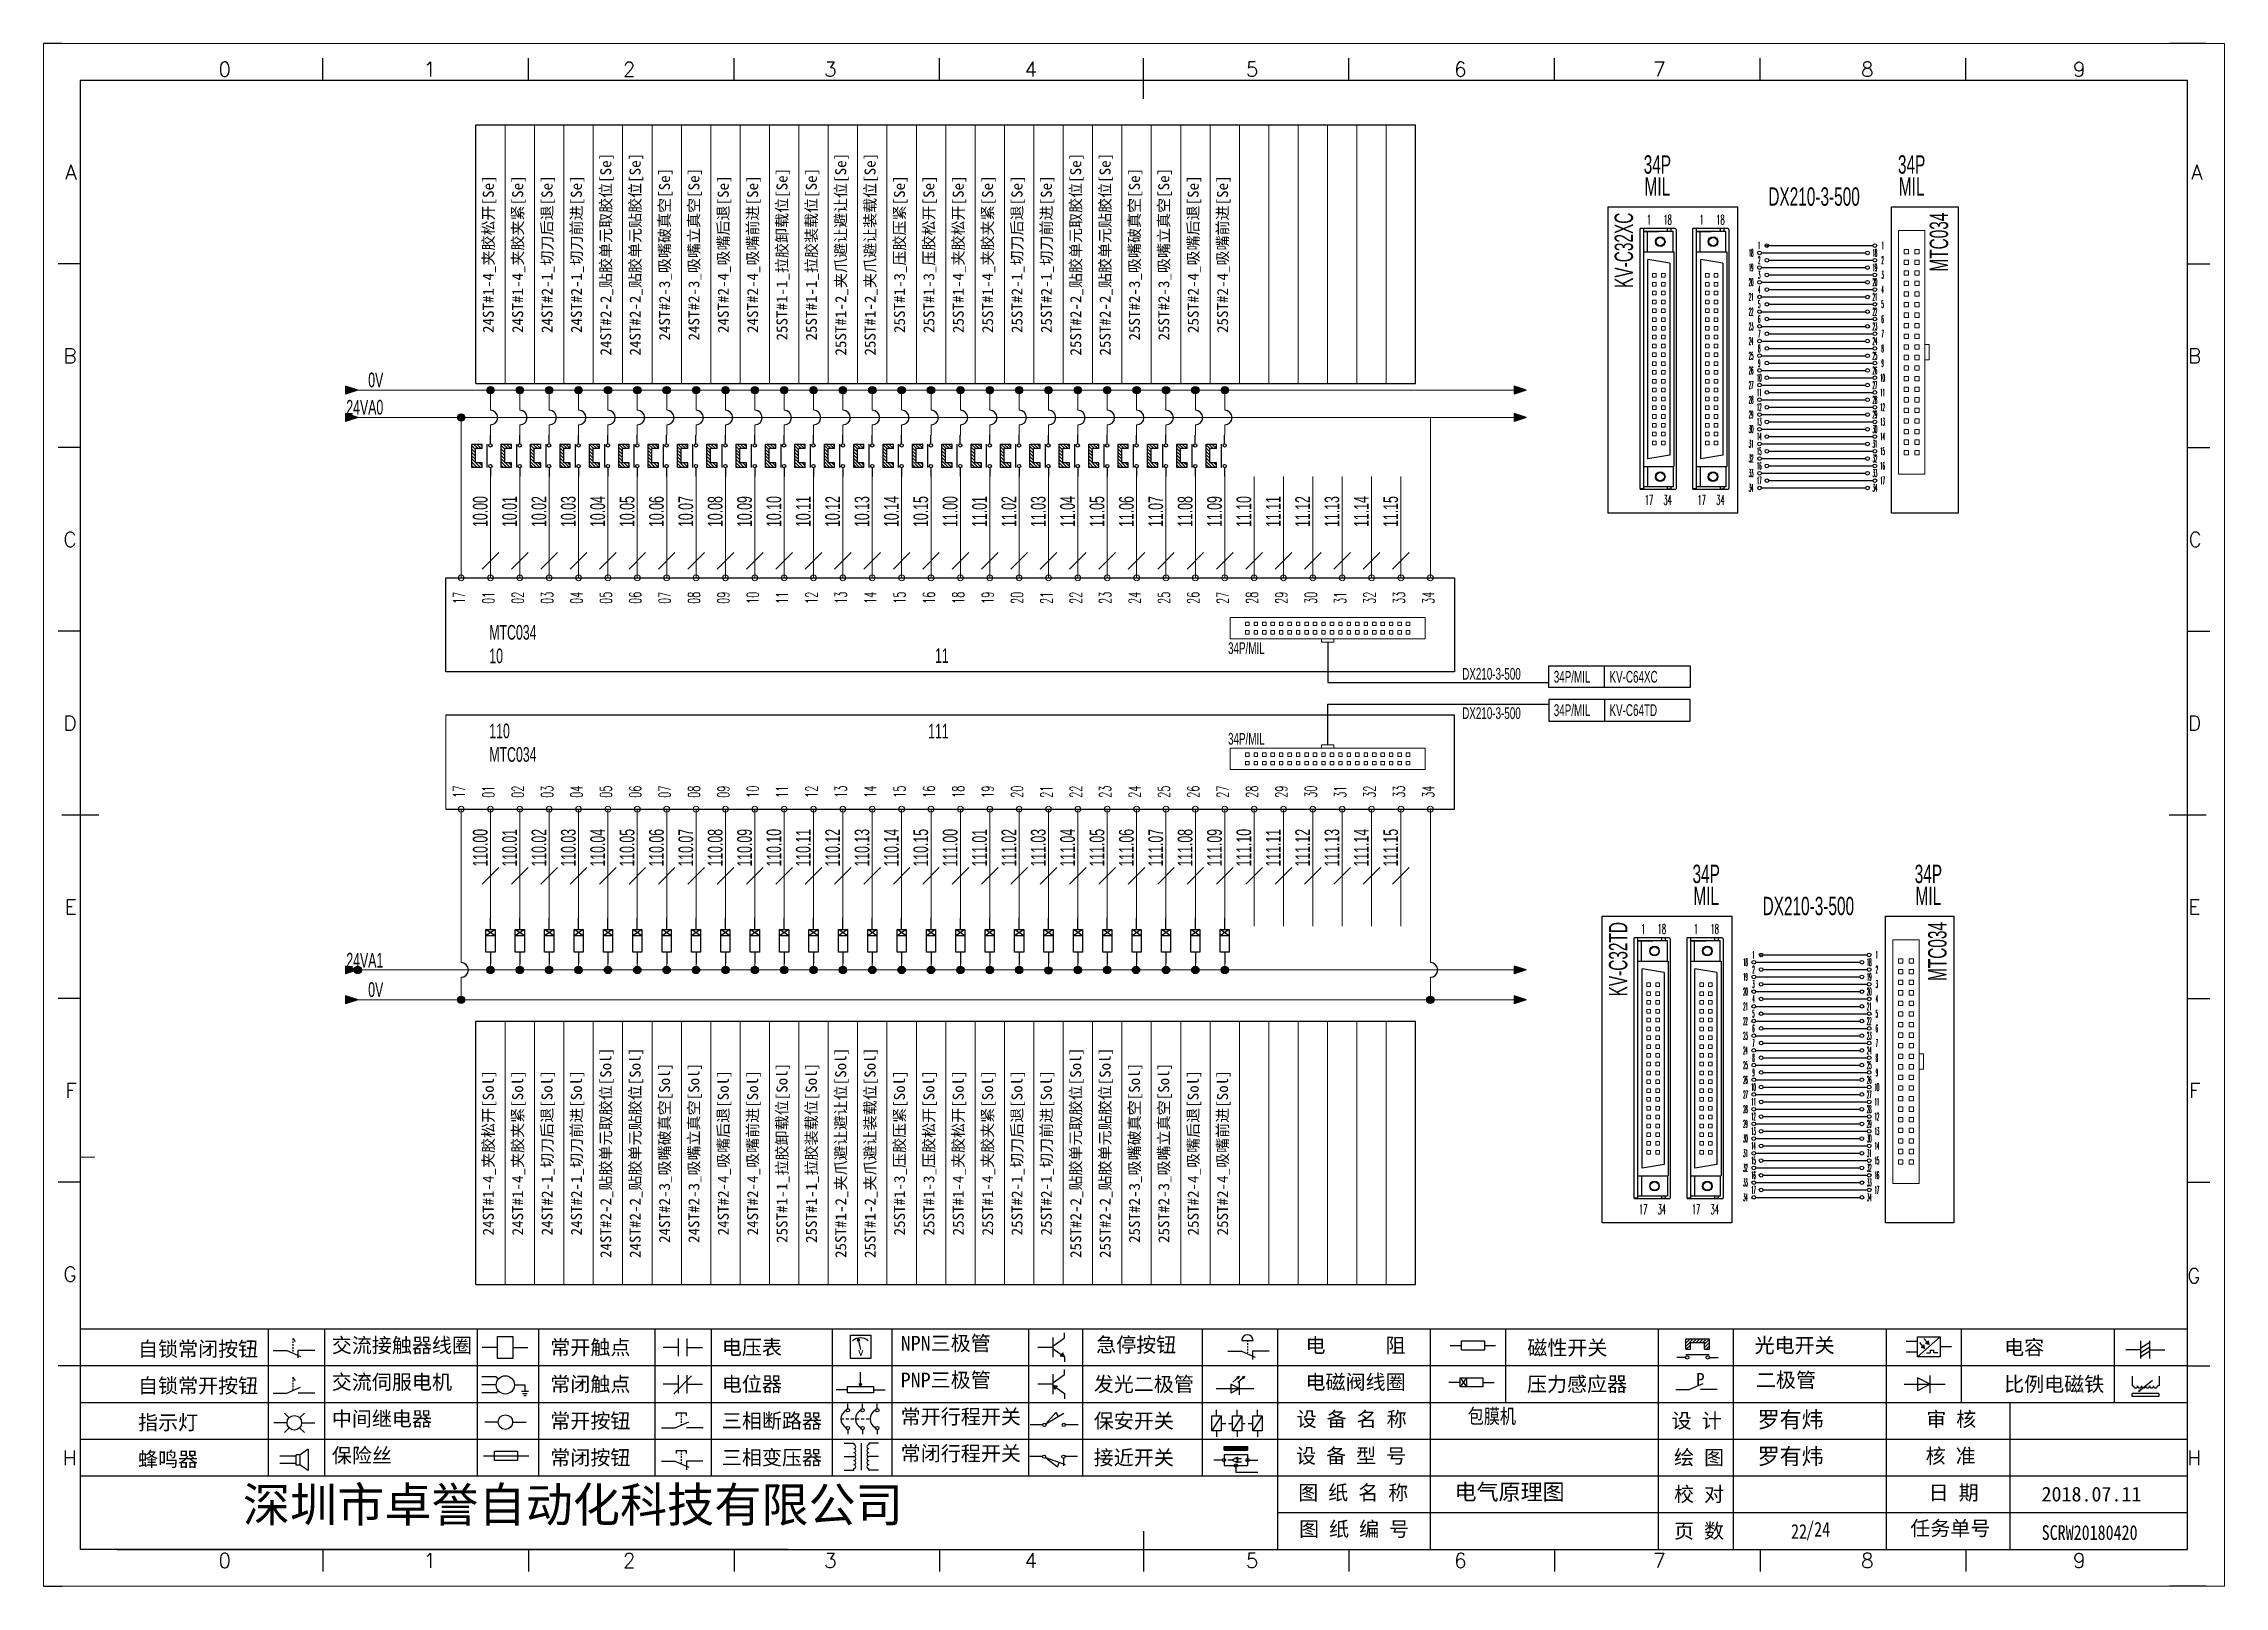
# Model space of a CAD drawing. Extents: x 49673 to 52330, y -5620 to -4375.
# Drawn here: x 51359 to 51656, y -5366.4 to -5156.4 of the extents above; entities that cross this region are included whole.
import ezdxf
from ezdxf.enums import TextEntityAlignment as Align

# ---------------------------------------------------------------- set-up
doc = ezdxf.new("R2010")
doc.units = 0
doc.header["$MEASUREMENT"] = 0
for name, color, linetype in [('AE_BOR', 1, 'Continuous'), ('Z_OM_GAIKEI', 7, 'Continuous'), ('细实线层', 7, 'Continuous')]:
    doc.layers.add(name, color=color, linetype=linetype)
doc.layers.add('Dimension', color=3, linetype='Continuous', lineweight=13)
doc.styles.get("Standard").update_dxf_attribs({"font": 'txt.shx'})
doc.styles.add('WD', font='simplex.shx', dxfattribs={"bigfont": 'gbcbig.shx'})
doc.styles.add('样式 8', font='arial.ttf')
doc.styles.add('楷体', font='STFANGSO.TTF', dxfattribs={"width": 0.8})
doc.styles.add('汉字', font='')
doc.styles.get('汉字').set_extended_font_data('新宋体')

msp = doc.modelspace()

# ---------------------------------------------------------------- texts
at = {"lineweight": 0, "style": 'WD'}
for s, height, width, p in [('1', 1.33, 0.5, (51577.6, -5180.4)), ('18', 1.333, 0.5, (51580.14, -5180.4)), ('1', 1.33, 0.5, (51584.79, -5180.4)), ('18', 1.333, 0.5, (51587.34, -5180.4)), ('18', 1, 0.3, (51591.52, -5184.93)), ('2', 1, 0.3, (51592.62, -5185.93)), ('1', 1, 0.3, (51592.62, -5183.93)), ('18', 1, 0.3, (51608.38, -5184.93)), ('2', 1, 0.3, (51609.42, -5185.93)), ('1', 1, 0.3, (51609.42, -5183.93)), ('20', 1, 0.3, (51591.52, -5188.93)), ('19', 1, 0.3, (51591.52, -5186.93)), ('3', 1, 0.3, (51592.62, -5187.93)), ('20', 1, 0.3, (51608.38, -5188.93)), ('19', 1, 0.3, (51608.38, -5186.93)), ('3', 1, 0.3, (51609.42, -5187.93)), ('21', 1, 0.3, (51591.52, -5190.93)), ('4', 1, 0.3, (51592.62, -5189.93)), ('5', 1, 0.3, (51592.62, -5191.93)), ('21', 1, 0.3, (51608.38, -5190.93)), ('4', 1, 0.3, (51609.42, -5189.93)), ('5', 1, 0.3, (51609.42, -5191.93)), ('22', 1, 0.3, (51591.52, -5192.93)), ('23', 1, 0.3, (51591.52, -5194.93)), ('6', 1, 0.3, (51592.62, -5193.93)), ('22', 1, 0.3, (51608.38, -5192.93)), ('23', 1, 0.3, (51608.38, -5194.93)), ('6', 1, 0.3, (51609.42, -5193.93)), ('24', 1, 0.3, (51591.52, -5196.93)), ('7', 1, 0.3, (51592.62, -5195.93)), ('8', 1, 0.3, (51592.62, -5197.93)), ('24', 1, 0.3, (51608.38, -5196.93)), ('7', 1, 0.3, (51609.42, -5195.93)), ('8', 1, 0.3, (51609.42, -5197.93)), ('25', 1, 0.3, (51591.52, -5198.93)), ('26', 1, 0.3, (51591.52, -5200.93)), ('9', 1, 0.3, (51592.62, -5199.93)), ('25', 1, 0.3, (51608.38, -5198.93)), ('26', 1, 0.3, (51608.38, -5200.93)), ('9', 1, 0.3, (51609.42, -5199.93)), ('27', 1, 0.3, (51591.52, -5202.93)), ('10', 1, 0.3, (51592.62, -5201.93)), ('11', 1, 0.3, (51592.62, -5203.93)), ('27', 1, 0.3, (51608.38, -5202.93)), ('10', 1, 0.3, (51609.42, -5201.93)), ('11', 1, 0.3, (51609.42, -5203.93)), ('28', 1, 0.3, (51591.52, -5204.93)), ('12', 1, 0.3, (51592.62, -5205.93)), ('28', 1, 0.3, (51608.38, -5204.93)), ('12', 1, 0.3, (51609.42, -5205.93)), ('29', 1, 0.3, (51591.52, -5206.93)), ('30', 1, 0.3, (51591.52, -5208.93)), ('13', 1, 0.3, (51592.62, -5207.93)), ('29', 1, 0.3, (51608.38, -5206.93)), ('30', 1, 0.3, (51608.38, -5208.93)), ('13', 1, 0.3, (51609.42, -5207.93)), ('31', 1, 0.3, (51591.52, -5210.93)), ('14', 1, 0.3, (51592.62, -5209.93)), ('15', 1, 0.3, (51592.62, -5211.93)), ('31', 1, 0.3, (51608.38, -5210.93)), ('14', 1, 0.3, (51609.42, -5209.93)), ('15', 1, 0.3, (51609.42, -5211.93)), ('32', 1, 0.3, (51591.52, -5212.93)), ('33', 1, 0.3, (51591.52, -5214.93)), ('16', 1, 0.3, (51592.62, -5213.93)), ('32', 1, 0.3, (51608.38, -5212.93)), ('33', 1, 0.3, (51608.38, -5214.93)), ('16', 1, 0.3, (51609.42, -5213.93)), ('17', 1.333, 0.5, (51577.6, -5218.56)), ('34', 1.333, 0.5, (51580.14, -5218.56)), ('17', 1.333, 0.5, (51584.79, -5218.56)), ('34', 1.333, 0.5, (51587.34, -5218.56)), ('34', 1, 0.3, (51591.52, -5216.93)), ('17', 1, 0.3, (51592.62, -5215.93)), ('34', 1, 0.3, (51608.38, -5216.93)), ('17', 1, 0.3, (51609.42, -5215.93)), ('1', 1.33, 0.5, (51576.82, -5276.96)), ('18', 1.333, 0.5, (51579.36, -5276.96)), ('1', 1.33, 0.5, (51584.02, -5276.96)), ('18', 1.333, 0.5, (51586.56, -5276.96)), ('1', 1, 0.3, (51591.84, -5280.49)), ('1', 1, 0.3, (51608.64, -5280.49)), ('18', 1, 0.3, (51590.75, -5281.49)), ('19', 1, 0.3, (51590.75, -5283.49)), ('2', 1, 0.3, (51591.84, -5282.49)), ('18', 1, 0.3, (51607.6, -5281.49)), ('19', 1, 0.3, (51607.6, -5283.49)), ('2', 1, 0.3, (51608.64, -5282.49)), ('20', 1, 0.3, (51590.75, -5285.49)), ('3', 1, 0.3, (51591.84, -5284.49)), ('4', 1, 0.3, (51591.84, -5286.49)), ('20', 1, 0.3, (51607.6, -5285.49)), ('3', 1, 0.3, (51608.64, -5284.49)), ('4', 1, 0.3, (51608.64, -5286.49)), ('21', 1, 0.3, (51590.75, -5287.49)), ('22', 1, 0.3, (51590.75, -5289.49)), ('5', 1, 0.3, (51591.84, -5288.49)), ('21', 1, 0.3, (51607.6, -5287.49)), ('22', 1, 0.3, (51607.6, -5289.49)), ('5', 1, 0.3, (51608.64, -5288.49)), ('23', 1, 0.3, (51590.75, -5291.49)), ('7', 1, 0.3, (51591.84, -5292.49)), ('6', 1, 0.3, (51591.84, -5290.49)), ('23', 1, 0.3, (51607.6, -5291.49)), ('7', 1, 0.3, (51608.64, -5292.49)), ('6', 1, 0.3, (51608.64, -5290.49)), ('24', 1, 0.3, (51590.75, -5293.49)), ('25', 1, 0.3, (51590.75, -5295.49)), ('8', 1, 0.3, (51591.84, -5294.49)), ('24', 1, 0.3, (51607.6, -5293.49)), ('25', 1, 0.3, (51607.6, -5295.49)), ('8', 1, 0.3, (51608.64, -5294.49)), ('26', 1, 0.3, (51590.75, -5297.49)), ('10', 1, 0.3, (51591.84, -5298.49)), ('9', 1, 0.3, (51591.84, -5296.49)), ('26', 1, 0.3, (51607.6, -5297.49)), ('10', 1, 0.3, (51608.64, -5298.49)), ('9', 1, 0.3, (51608.64, -5296.49)), ('27', 1, 0.3, (51590.75, -5299.49)), ('28', 1, 0.3, (51590.75, -5301.49)), ('11', 1, 0.3, (51591.84, -5300.49)), ('27', 1, 0.3, (51607.6, -5299.49)), ('28', 1, 0.3, (51607.6, -5301.49)), ('11', 1, 0.3, (51608.64, -5300.49)), ('29', 1, 0.3, (51590.75, -5303.49)), ('12', 1, 0.3, (51591.84, -5302.49)), ('13', 1, 0.3, (51591.84, -5304.49)), ('29', 1, 0.3, (51607.6, -5303.49)), ('12', 1, 0.3, (51608.64, -5302.49)), ('13', 1, 0.3, (51608.64, -5304.49)), ('30', 1, 0.3, (51590.75, -5305.49)), ('31', 1, 0.3, (51590.75, -5307.49)), ('14', 1, 0.3, (51591.84, -5306.49)), ('30', 1, 0.3, (51607.6, -5305.49)), ('31', 1, 0.3, (51607.6, -5307.49)), ('14', 1, 0.3, (51608.64, -5306.49)), ('32', 1, 0.3, (51590.75, -5309.49)), ('15', 1, 0.3, (51591.84, -5308.49)), ('16', 1, 0.3, (51591.84, -5310.49)), ('32', 1, 0.3, (51607.6, -5309.49)), ('15', 1, 0.3, (51608.64, -5308.49)), ('16', 1, 0.3, (51608.64, -5310.49)), ('33', 1, 0.3, (51590.75, -5311.49)), ('34', 1, 0.3, (51590.75, -5313.49)), ('17', 1, 0.3, (51591.84, -5312.49)), ('33', 1, 0.3, (51607.6, -5311.49)), ('34', 1, 0.3, (51607.6, -5313.49)), ('17', 1, 0.3, (51608.64, -5312.49)), ('17', 1.333, 0.5, (51576.82, -5315.12)), ('34', 1.333, 0.5, (51579.36, -5315.12)), ('17', 1.333, 0.5, (51584.02, -5315.12)), ('34', 1.333, 0.5, (51586.56, -5315.12))]:
    msp.add_text(s, height=height, dxfattribs=dict(at, width=width)).set_placement(p, align=Align.MIDDLE)
at = {"lineweight": 0, "style": 'WD', "width": 0.6}
for s, p in [('17', (51416.35, -5231.06)), ('01', (51420.35, -5231.06)), ('02', (51424.35, -5231.06)), ('03', (51428.35, -5231.06)), ('04', (51432.35, -5231.06)), ('05', (51436.35, -5231.06)), ('06', (51440.35, -5231.06)), ('07', (51444.35, -5231.06)), ('08', (51448.35, -5231.06)), ('09', (51452.35, -5231.06)), ('10', (51456.35, -5231.06)), ('11', (51460.35, -5231.06)), ('12', (51464.35, -5231.06)), ('13', (51468.35, -5231.06)), ('14', (51472.35, -5231.06)), ('15', (51476.35, -5231.06)), ('16', (51480.35, -5231.06)), ('18', (51484.35, -5231.06)), ('19', (51488.35, -5231.06)), ('20', (51492.35, -5231.06)), ('21', (51496.35, -5231.06)), ('22', (51500.35, -5231.06)), ('23', (51504.35, -5231.06)), ('24', (51508.35, -5231.06)), ('25', (51512.35, -5231.06)), ('26', (51516.35, -5231.06)), ('27', (51520.35, -5231.06)), ('28', (51524.35, -5231.06)), ('29', (51528.35, -5231.06)), ('30', (51532.35, -5231.06)), ('31', (51536.35, -5231.06)), ('32', (51540.35, -5231.06)), ('33', (51544.35, -5231.06)), ('34', (51548.35, -5231.06)), ('17', (51416.35, -5257.46)), ('01', (51420.35, -5257.46)), ('02', (51424.35, -5257.46)), ('03', (51428.35, -5257.46)), ('04', (51432.35, -5257.46)), ('05', (51436.35, -5257.46)), ('06', (51440.35, -5257.46)), ('07', (51444.35, -5257.46)), ('08', (51448.35, -5257.46)), ('09', (51452.35, -5257.46)), ('10', (51456.35, -5257.46)), ('11', (51460.35, -5257.46)), ('12', (51464.35, -5257.46)), ('13', (51468.35, -5257.46)), ('14', (51472.35, -5257.46)), ('15', (51476.35, -5257.46)), ('16', (51480.35, -5257.46)), ('18', (51484.35, -5257.46)), ('19', (51488.35, -5257.46)), ('20', (51492.35, -5257.46)), ('21', (51496.35, -5257.46)), ('22', (51500.35, -5257.46)), ('23', (51504.35, -5257.46)), ('24', (51508.35, -5257.46)), ('25', (51512.35, -5257.46)), ('26', (51516.35, -5257.46)), ('27', (51520.35, -5257.46)), ('28', (51524.35, -5257.46)), ('29', (51528.35, -5257.46)), ('30', (51532.35, -5257.46)), ('31', (51536.35, -5257.46)), ('32', (51540.35, -5257.46)), ('33', (51544.35, -5257.46)), ('34', (51548.35, -5257.46))]:
    msp.add_text(s, height=1.6, rotation=90, dxfattribs=at).set_placement(p, align=Align.RIGHT)
at = {"layer": 'Dimension', "lineweight": 0, "style": '样式 8', "width": 0.6}
for s, p in [('34P', (51578.75, -5174.14)), ('34P', (51613.38, -5174.14)), ('MIL', (51578.75, -5177.14)), ('DX210-3-500', (51600.09, -5178.51)), ('MIL', (51613.38, -5177.14)), ('34P', (51585.4, -5270.71)), ('34P', (51615.66, -5270.71)), ('MIL', (51585.4, -5273.71)), ('MIL', (51615.66, -5273.71)), ('DX210-3-500', (51599.31, -5275.08))]:
    msp.add_text(s, height=2.5, dxfattribs=at).set_placement(p, align=Align.CENTER)
at = {"layer": 'Dimension', "color": 3, "lineweight": 0, "style": '样式 8', "width": 0.6}
for s, height, p in [('KV-C32XC', 2.5, (51575.43, -5179.45)), ('MTC034', 2.5, (51618.34, -5179.45)), ('10.00', 2, (51419.43, -5218.04)), ('10.01', 2, (51423.43, -5218.04)), ('10.02', 2, (51427.43, -5218.04)), ('10.03', 2, (51431.43, -5218.04)), ('10.04', 2, (51435.43, -5218.04)), ('10.05', 2, (51439.43, -5218.04)), ('10.06', 2, (51443.43, -5218.04)), ('10.07', 2, (51447.43, -5218.04)), ('10.08', 2, (51451.43, -5218.04)), ('10.09', 2, (51455.43, -5218.04)), ('10.10', 2, (51459.43, -5218.04)), ('10.11', 2, (51463.43, -5218.04)), ('10.12', 2, (51467.43, -5218.04)), ('10.13', 2, (51471.43, -5218.04)), ('10.14', 2, (51475.43, -5218.04)), ('10.15', 2, (51479.43, -5218.04)), ('11.00', 2, (51483.43, -5218.04)), ('11.01', 2, (51487.43, -5218.04)), ('11.02', 2, (51491.43, -5218.04)), ('11.03', 2, (51495.43, -5218.04)), ('11.04', 2, (51499.43, -5218.04)), ('11.05', 2, (51503.43, -5218.04)), ('11.06', 2, (51507.43, -5218.04)), ('11.07', 2, (51511.43, -5218.04)), ('11.08', 2, (51515.43, -5218.04)), ('11.09', 2, (51519.43, -5218.04)), ('11.10', 2, (51523.43, -5218.04)), ('11.11', 2, (51527.43, -5218.04)), ('11.12', 2, (51531.43, -5218.04)), ('11.13', 2, (51535.43, -5218.04)), ('11.14', 2, (51539.43, -5218.04)), ('11.15', 2, (51543.43, -5218.04)), ('110.00', 2, (51419.43, -5263.34)), ('110.01', 2, (51423.43, -5263.34)), ('110.02', 2, (51427.43, -5263.34)), ('110.03', 2, (51431.43, -5263.34)), ('110.04', 2, (51435.43, -5263.34)), ('110.05', 2, (51439.43, -5263.34)), ('110.06', 2, (51443.43, -5263.34)), ('110.07', 2, (51447.43, -5263.34)), ('110.08', 2, (51451.43, -5263.34)), ('110.09', 2, (51455.43, -5263.34)), ('110.10', 2, (51459.43, -5263.34)), ('110.11', 2, (51463.43, -5263.34)), ('110.12', 2, (51467.43, -5263.34)), ('110.13', 2, (51471.43, -5263.34)), ('110.14', 2, (51475.43, -5263.34)), ('110.15', 2, (51479.43, -5263.34)), ('111.00', 2, (51483.43, -5263.34)), ('111.01', 2, (51487.43, -5263.34)), ('111.02', 2, (51491.43, -5263.34)), ('111.03', 2, (51495.43, -5263.34)), ('111.04', 2, (51499.43, -5263.34)), ('111.05', 2, (51503.43, -5263.34)), ('111.06', 2, (51507.43, -5263.34)), ('111.07', 2, (51511.43, -5263.34)), ('111.08', 2, (51515.43, -5263.34)), ('111.09', 2, (51519.43, -5263.34)), ('111.10', 2, (51523.43, -5263.34)), ('111.11', 2, (51527.43, -5263.34)), ('111.12', 2, (51531.43, -5263.34)), ('111.13', 2, (51535.43, -5263.34)), ('111.14', 2, (51539.43, -5263.34)), ('111.15', 2, (51543.43, -5263.34)), ('KV-C32TD', 2.5, (51574.66, -5276.01)), ('MTC034', 2.5, (51618.13, -5276.01))]:
    msp.add_text(s, height=height, rotation=90, dxfattribs=at).set_placement(p, align=Align.RIGHT)
at = {"layer": 'Dimension', "lineweight": 0, "style": '样式 8', "width": 0.6}
for s, p in [('0V', (51405.23, -5203.22)), ('24VA0', (51405.23, -5206.94)), ('24VA1', (51405.23, -5282.21)), ('0V', (51405.23, -5286.21))]:
    msp.add_text(s, height=2, dxfattribs=at).set_placement(p, align=Align.RIGHT)
at = {"layer": 'Dimension', "color": 3, "lineweight": 0, "style": '样式 8', "width": 0.6}
for s, height, p in [('MTC034', 2, (51419.67, -5237.58)), ('10', 2, (51419.67, -5240.78)), ('34P/MIL', 1.6, (51520.28, -5239.53)), ('DX210-3-500', 1.6, (51552.17, -5243.03)), ('DX210-3-500', 1.6, (51552.17, -5248.38)), ('110', 2, (51419.67, -5251)), ('34P/MIL', 1.6, (51520.28, -5251.87)), ('MTC034', 2, (51419.67, -5254.2))]:
    msp.add_text(s, height=height, dxfattribs=at).set_placement(p)
for s, p in [('11', (51482.24, -5240.75)), ('111', (51482.24, -5251.03))]:
    msp.add_text(s, height=2, dxfattribs=at).set_placement(p, align=Align.RIGHT)
for s, p in [('34P/MIL', (51564.64, -5242.63)), ('KV-C64XC', (51572.23, -5242.63)), ('34P/MIL', (51564.64, -5247.18)), ('KV-C64TD', (51572.23, -5247.17))]:
    msp.add_text(s, height=1.6, dxfattribs=at).set_placement(p, align=Align.MIDDLE_LEFT)
at = {"layer": 'Dimension', "color": 0, "lineweight": 0, "char_height": 1.5, "attachment_point": 2, "rotation": 90}
for s, insert, width in [('{\\f宋体|b0|i0|c134|p0;24ST#2-2_贴胶单元取胶位[Se]}', (51434.78, -5185.11), 33.299), ('{\\f宋体|b0|i0|c134|p0;24ST#2-2_贴胶单元贴胶位[Se]}', (51438.78, -5185.11), 33.299), ('{\\f宋体|b0|i0|c134|p0;24ST#2-3_吸嘴破真空[Se]}', (51442.78, -5185.11), 33.299), ('{\\f宋体|b0|i0|c134|p0;24ST#2-3_吸嘴立真空[Se]}', (51446.78, -5185.11), 33.299), ('{\\f宋体|b0|i0|c134|p0;25ST#1-1_拉胶卸载位[Se]}', (51458.78, -5185.11), 33.299), ('{\\f宋体|b0|i0|c134|p0;25ST#1-1_拉胶装载位[Se]}', (51462.78, -5185.11), 33.299), ('{\\f宋体|b0|i0|c134|p0;25ST#1-2_夹爪避让避让位[Se]}', (51466.78, -5185.11), 33.299), ('{\\f宋体|b0|i0|c134|p0;25ST#1-2_夹爪避让装载位[Se]}', (51470.78, -5185.11), 33.299), ('{\\f宋体|b0|i0|c134|p0;25ST#2-2_贴胶单元取胶位[Se]}', (51498.78, -5185.11), 33.299), ('{\\f宋体|b0|i0|c134|p0;25ST#2-2_贴胶单元贴胶位[Se]}', (51502.78, -5185.11), 33.299), ('{\\f宋体|b0|i0|c134|p0;25ST#2-3_吸嘴破真空[Se]}', (51506.78, -5185.11), 33.299), ('{\\f宋体|b0|i0|c134|p0;25ST#2-3_吸嘴立真空[Se]}', (51510.78, -5185.11), 33.299), ('{\\f宋体|b0|i0|c134|p0;24ST#1-4_夹胶松开[Se]}', (51418.78, -5185.11), 33.299), ('{\\f宋体|b0|i0|c134|p0;24ST#1-4_夹胶夹紧[Se]}', (51422.78, -5185.11), 33.299), ('{\\f宋体|b0|i0|c134|p0;24ST#2-1_切刀后退[Se]}', (51426.78, -5185.11), 33.299), ('{\\f宋体|b0|i0|c134|p0;24ST#2-1_切刀前进[Se]}', (51430.78, -5185.11), 33.299), ('{\\f宋体|b0|i0|c134|p0;24ST#2-4_吸嘴后退[Se]}', (51450.78, -5185.11), 33.299), ('{\\f宋体|b0|i0|c134|p0;24ST#2-4_吸嘴前进[Se]}', (51454.78, -5185.11), 33.299), ('{\\f宋体|b0|i0|c134|p0;25ST#1-3_压胶压紧[Se]}', (51474.78, -5185.11), 33.299), ('{\\f宋体|b0|i0|c134|p0;25ST#1-3_压胶松开[Se]}', (51478.78, -5185.11), 33.299), ('{\\f宋体|b0|i0|c134|p0;25ST#1-4_夹胶松开[Se]}', (51482.78, -5185.11), 33.299), ('{\\f宋体|b0|i0|c134|p0;25ST#1-4_夹胶夹紧[Se]}', (51486.78, -5185.11), 33.299), ('{\\f宋体|b0|i0|c134|p0;25ST#2-1_切刀后退[Se]}', (51490.78, -5185.11), 33.299), ('{\\f宋体|b0|i0|c134|p0;25ST#2-1_切刀前进[Se]}', (51494.78, -5185.11), 33.299), ('{\\f宋体|b0|i0|c134|p0;25ST#2-4_吸嘴后退[Se]}', (51514.78, -5185.11), 33.299), ('{\\f宋体|b0|i0|c134|p0;25ST#2-4_吸嘴前进[Se]}', (51518.78, -5185.11), 33.299), ('{\\f宋体|b0|i0|c134|p0;24ST#2-2_贴胶单元取胶位[Sol]}', (51434.78, -5307.44), 33.9539), ('{\\f宋体|b0|i0|c134|p0;24ST#2-2_贴胶单元贴胶位[Sol]}', (51438.78, -5307.44), 33.9539), ('{\\f宋体|b0|i0|c134|p0;25ST#1-2_夹爪避让避让位[Sol]}', (51466.78, -5307.44), 33.9539), ('{\\f宋体|b0|i0|c134|p0;25ST#1-2_夹爪避让装载位[Sol]}', (51470.78, -5307.44), 33.9539), ('{\\f宋体|b0|i0|c134|p0;25ST#2-2_贴胶单元取胶位[Sol]}', (51498.78, -5307.44), 33.9539), ('{\\f宋体|b0|i0|c134|p0;25ST#2-2_贴胶单元贴胶位[Sol]}', (51502.78, -5307.44), 33.9539), ('{\\f宋体|b0|i0|c134|p0;24ST#1-4_夹胶松开[Sol]}', (51418.78, -5307.44), 33.9539), ('{\\f宋体|b0|i0|c134|p0;24ST#1-4_夹胶夹紧[Sol]}', (51422.78, -5307.44), 33.9539), ('{\\f宋体|b0|i0|c134|p0;24ST#2-1_切刀后退[Sol]}', (51426.78, -5307.44), 33.9539), ('{\\f宋体|b0|i0|c134|p0;24ST#2-1_切刀前进[Sol]}', (51430.78, -5307.44), 33.9539), ('{\\f宋体|b0|i0|c134|p0;24ST#2-3_吸嘴破真空[Sol]}', (51442.78, -5307.44), 33.9539), ('{\\f宋体|b0|i0|c134|p0;24ST#2-3_吸嘴立真空[Sol]}', (51446.78, -5307.44), 33.9539), ('{\\f宋体|b0|i0|c134|p0;24ST#2-4_吸嘴后退[Sol]}', (51450.78, -5307.44), 33.9539), ('{\\f宋体|b0|i0|c134|p0;24ST#2-4_吸嘴前进[Sol]}', (51454.78, -5307.44), 33.9539), ('{\\f宋体|b0|i0|c134|p0;25ST#1-1_拉胶卸载位[Sol]}', (51458.78, -5307.44), 33.9539), ('{\\f宋体|b0|i0|c134|p0;25ST#1-1_拉胶装载位[Sol]}', (51462.78, -5307.44), 33.9539), ('{\\f宋体|b0|i0|c134|p0;25ST#1-3_压胶压紧[Sol]}', (51474.78, -5307.44), 33.9539), ('{\\f宋体|b0|i0|c134|p0;25ST#1-3_压胶松开[Sol]}', (51478.78, -5307.44), 33.9539), ('{\\f宋体|b0|i0|c134|p0;25ST#1-4_夹胶松开[Sol]}', (51482.78, -5307.44), 33.9539), ('{\\f宋体|b0|i0|c134|p0;25ST#1-4_夹胶夹紧[Sol]}', (51486.78, -5307.44), 33.9539), ('{\\f宋体|b0|i0|c134|p0;25ST#2-1_切刀后退[Sol]}', (51490.78, -5307.44), 33.9539), ('{\\f宋体|b0|i0|c134|p0;25ST#2-1_切刀前进[Sol]}', (51494.78, -5307.44), 33.9539), ('{\\f宋体|b0|i0|c134|p0;25ST#2-3_吸嘴破真空[Sol]}', (51506.78, -5307.44), 33.9539), ('{\\f宋体|b0|i0|c134|p0;25ST#2-3_吸嘴立真空[Sol]}', (51510.78, -5307.44), 33.9539), ('{\\f宋体|b0|i0|c134|p0;25ST#2-4_吸嘴后退[Sol]}', (51514.78, -5307.44), 33.9539), ('{\\f宋体|b0|i0|c134|p0;25ST#2-4_吸嘴前进[Sol]}', (51518.78, -5307.44), 33.9539)]:
    msp.add_mtext(s, dxfattribs=dict(at, insert=insert, width=width))
at = {"layer": 'Dimension', "color": 0, "lineweight": 0, "insert": (51596.96, -5357.97), "char_height": 2, "width": 2.9421, "attachment_point": 1, "style": '楷体'}
msp.add_mtext('22', dxfattribs=at)

# ---------------------------------------------------------------- blocks, each defined once
blk = doc.blocks.new('磁性开关')
at = {"linetype": 'ByBlock'}
h = blk.add_hatch(dxfattribs=at)
h.set_pattern_fill('ANSI31', color=256, scale=0.1, style=0)
h.set_pattern_definition([(45, (0, 0), (-0.224506403, 0.224506403), [])])
h.paths.add_polyline_path([(-1910.88, -776.69), (-1910.88, -775.29), (-1907.69, -775.29), (-1907.69, -776.69), (-1908.31, -776.69), (-1908.31, -775.79), (-1910.25, -775.79), (-1910.25, -776.69)])
for p, q in [((-1910.91, -777.81), (-1912.09, -777.81)), ((-1910.88, -776.69), (-1910.88, -775.29)), ((-1910.88, -775.29), (-1907.69, -775.29)), ((-1910.88, -776.69), (-1910.25, -776.69)), ((-1910.88, -777.39), (-1907.69, -777.39)), ((-1910.25, -776.69), (-1910.25, -775.79)), ((-1910.25, -775.79), (-1908.31, -775.79)), ((-1908.31, -776.69), (-1908.31, -775.79)), ((-1908.31, -776.69), (-1907.69, -776.69)), ((-1907.69, -775.29), (-1907.69, -776.69)), ((-1907.66, -777.81), (-1906.48, -777.81))]:
    blk.add_line(p, q, dxfattribs=at)
for centre in [(-1910.68, -777.81), (-1907.88, -777.81)]:
    blk.add_circle(centre, 0.225, dxfattribs=at)
blk = doc.blocks.new('*U28')
at = {"linetype": 'ByBlock'}
for p, q in [((-1909.23, -780.45), (-1909.23, -780.67)), ((-1909.23, -780.45), (-1908.92, -780.84)), ((-1909.23, -780.84), (-1909.23, -781.05)), ((-1911.92, -782.07), (-1910.06, -782.07)), ((-1910.06, -782.07), (-1908.18, -782.88)), ((-1909.23, -781.23), (-1909.23, -781.44)), ((-1909.23, -781.61), (-1909.23, -781.83)), ((-1909.23, -782), (-1909.23, -782.21)), ((-1909.23, -782.38), (-1909.23, -782.43)), ((-1908.52, -783.07), (-1908.52, -782.07)), ((-1906.25, -782.07), (-1908.52, -782.07))]:
    blk.add_line(p, q, dxfattribs=at)
blk = doc.blocks.new('*U30')
at = {"linetype": 'ByBlock'}
for p, q in [((-1911.92, -792.89), (-1910.06, -792.89)), ((-1910.06, -792.89), (-1908.18, -792.08)), ((-1908.88, -791.17), (-1909.23, -790.71)), ((-1909.23, -790.71), (-1909.23, -790.92)), ((-1909.23, -791.09), (-1909.23, -791.31)), ((-1909.23, -791.48), (-1909.23, -791.69)), ((-1909.23, -791.86), (-1909.23, -792.08)), ((-1909.23, -792.25), (-1909.23, -792.47)), ((-1906.25, -792.89), (-1908.52, -792.89))]:
    blk.add_line(p, q, dxfattribs=at)
blk = doc.blocks.new('蜂鸣器')
at = {"linetype": 'ByBlock'}
for p, q in [((-1907.17, -795.53), (-1908.25, -796.26)), ((-1907.17, -795.53), (-1907.17, -798.41)), ((-1908.8, -796.48), (-1911.01, -796.48)), ((-1908.8, -797.46), (-1911.01, -797.46)), ((-1908.25, -796.26), (-1908.8, -796.26)), ((-1908.8, -797.68), (-1908.8, -796.26)), ((-1908.25, -797.68), (-1908.8, -797.68)), ((-1908.25, -797.68), (-1908.25, -796.26)), ((-1907.17, -798.41), (-1908.25, -797.68))]:
    blk.add_line(p, q, dxfattribs=at)
blk = doc.blocks.new('指示灯')
at = {"linetype": 'ByBlock'}
for p, q in [((-1854.25, -776.92), (-1856.06, -776.92)), ((-1854.62, -775.59), (-1853.97, -776.23)), ((-1854.62, -778.25), (-1853.97, -777.61)), ((-1851.9, -775.59), (-1852.54, -776.23)), ((-1851.9, -778.25), (-1852.54, -777.61)), ((-1852.26, -776.92), (-1850.45, -776.92))]:
    blk.add_line(p, q, dxfattribs=at)
blk.add_circle((-1853.26, -776.92), 0.992, dxfattribs=at)
blk = doc.blocks.new('光电开关')
at = {"linetype": 'ByBlock'}
h = blk.add_hatch(dxfattribs=at)
h.set_pattern_fill('ANSI31', color=256, scale=0.01, style=0)
h.set_pattern_definition([(45, (0.172267, 0), (-0.0224506403, 0.0224506403), [])])
h.paths.add_polyline_path([(-1882.44, -776.34), (-1882.5, -775.91), (-1882.68, -776.07)])
h.paths.add_polyline_path([(-1882.86, -776.23), (-1882.44, -776.34), (-1882.68, -776.07)])
h.paths.add_polyline_path([(-1883.05, -776.88), (-1883.11, -776.45), (-1883.29, -776.61)])
h.paths.add_polyline_path([(-1883.47, -776.77), (-1883.05, -776.88), (-1883.29, -776.61)])
for p, q in [((-1884.01, -775.96), (-1885.56, -775.96)), ((-1884.01, -777.39), (-1885.56, -777.39)), ((-1880.91, -775.3), (-1884.01, -778.05)), ((-1883.75, -776.09), (-1883.05, -776.88)), ((-1883.11, -776.45), (-1883.47, -776.77)), ((-1883.05, -776.88), (-1883.47, -776.77)), ((-1883.14, -775.55), (-1882.44, -776.34)), ((-1883.05, -776.88), (-1883.11, -776.45)), ((-1882.5, -775.91), (-1882.86, -776.23)), ((-1882.44, -776.34), (-1882.86, -776.23)), ((-1882.78, -777.47), (-1882.23, -777.47)), ((-1882.44, -776.34), (-1882.5, -775.91)), ((-1882.23, -777.47), (-1882.23, -777.14)), ((-1882.23, -777.14), (-1881.78, -777.14)), ((-1881.78, -777.47), (-1881.78, -777.14)), ((-1881.23, -777.47), (-1881.78, -777.47)), ((-1879.37, -776.67), (-1880.91, -776.67))]:
    blk.add_line(p, q, dxfattribs=at)
blk.add_lwpolyline([(-1884.01, -775.3), (-1880.91, -775.3), (-1880.91, -778.05), (-1884.01, -778.05)], close=True, dxfattribs=at)
blk = doc.blocks.new('交流接触器线圈')
at = {"linetype": 'ByBlock'}
for p, q in [((-1880.82, -781.77), (-1882.87, -781.77)), ((-1878.72, -781.77), (-1876.67, -781.77))]:
    blk.add_line(p, q, dxfattribs=at)
blk.add_lwpolyline([(-1880.82, -780.28), (-1878.72, -780.28), (-1878.72, -783.26), (-1880.82, -783.26)], close=True, dxfattribs=at)
blk = doc.blocks.new('交流伺服电机')
at = {"linetype": 'ByBlock'}
for p, q in [((-1880.97, -785.75), (-1882.94, -785.75)), ((-1880.97, -786.85), (-1882.94, -786.85)), ((-1880.97, -785.75), (-1880.65, -786.03)), ((-1878.49, -786.85), (-1877.07, -786.85)), ((-1877.07, -786.85), (-1877.07, -787.72)), ((-1880.97, -787.94), (-1882.94, -787.94)), ((-1880.97, -787.94), (-1880.65, -787.67)), ((-1877.54, -787.72), (-1876.59, -787.72)), ((-1877.38, -788.01), (-1876.75, -788.01)), ((-1877.23, -788.29), (-1876.9, -788.29))]:
    blk.add_line(p, q, dxfattribs=at)
blk.add_circle((-1879.73, -786.85), 1.24, dxfattribs=at)
blk = doc.blocks.new('中间继电器')
at = {"linetype": 'ByBlock'}
for p, q in [((-1880.72, -791.92), (-1882.54, -791.92)), ((-1878.74, -791.92), (-1876.92, -791.92))]:
    blk.add_line(p, q, dxfattribs=at)
blk.add_circle((-1879.73, -791.92), 0.992, dxfattribs=at)
blk = doc.blocks.new('保险丝')
at = {"linetype": 'ByBlock'}
blk.add_line((-1882.72, -796.49), (-1876.55, -796.49), dxfattribs=at)
blk.add_lwpolyline([(-1881.2, -795.86), (-1878.06, -795.86), (-1878.06, -797.12), (-1881.2, -797.12)], close=True, dxfattribs=at)
blk = doc.blocks.new('常开按钮')
at = {"linetype": 'ByBlock'}
for p, q in [((-1910.06, -787.73), (-1908.18, -786.93)), ((-1909.9, -785.68), (-1908.56, -785.68)), ((-1909.9, -785.68), (-1909.9, -786.07)), ((-1909.23, -785.68), (-1909.23, -785.89)), ((-1909.23, -786.06), (-1909.23, -786.28)), ((-1909.23, -786.45), (-1909.23, -786.67)), ((-1909.23, -786.84), (-1909.23, -787.05)), ((-1908.56, -785.68), (-1908.56, -786.07)), ((-1911.92, -787.73), (-1910.06, -787.73)), ((-1909.23, -787.22), (-1909.23, -787.38)), ((-1906.25, -787.73), (-1908.52, -787.73))]:
    blk.add_line(p, q, dxfattribs=at)
blk = doc.blocks.new('常开触点')
at = {"linetype": 'ByBlock'}
for p, q in [((-1853.82, -782.99), (-1853.82, -780.56)), ((-1852.6, -782.99), (-1852.6, -780.56)), ((-1853.82, -781.77), (-1855.88, -781.77)), ((-1852.6, -781.77), (-1850.55, -781.77))]:
    blk.add_line(p, q, dxfattribs=at)
blk = doc.blocks.new('常闭触点')
at = {"linetype": 'ByBlock'}
for p, q in [((-1853.82, -786.77), (-1855.88, -786.77)), ((-1852.01, -785.66), (-1854.43, -788.1)), ((-1853.82, -787.99), (-1853.82, -785.56)), ((-1852.6, -787.99), (-1852.6, -785.56)), ((-1852.6, -786.77), (-1850.55, -786.77))]:
    blk.add_line(p, q, dxfattribs=at)
blk = doc.blocks.new('常闭按钮')
at = {"linetype": 'ByBlock'}
for p, q in [((-1856.13, -792.28), (-1854.28, -792.28)), ((-1854.28, -792.28), (-1852.4, -793.09)), ((-1854.11, -790.83), (-1852.77, -790.83)), ((-1854.11, -790.83), (-1854.11, -791.22)), ((-1853.44, -790.83), (-1853.44, -791.04)), ((-1853.44, -791.21), (-1853.44, -791.43)), ((-1853.44, -791.6), (-1853.44, -791.82)), ((-1853.44, -791.99), (-1853.44, -792.2)), ((-1853.44, -792.37), (-1853.44, -792.53)), ((-1852.77, -790.83), (-1852.77, -791.22)), ((-1850.47, -792.28), (-1852.73, -792.28)), ((-1852.73, -792.28), (-1852.73, -793.43))]:
    blk.add_line(p, q, dxfattribs=at)
blk = doc.blocks.new('电磁阀线圈')
at = {"linetype": 'ByBlock'}
for p, q in [((-1854.61, -795.92), (-1853.75, -797.16)), ((-1853.75, -795.92), (-1854.61, -797.16)), ((-1853.75, -795.92), (-1853.75, -797.16)), ((-1854.61, -796.54), (-1856.17, -796.54)), ((-1851.53, -796.54), (-1849.97, -796.54))]:
    blk.add_line(p, q, dxfattribs=at)
blk.add_lwpolyline([(-1854.61, -795.92), (-1851.53, -795.92), (-1851.53, -797.16), (-1854.61, -797.16)], close=True, dxfattribs=at)
blk = doc.blocks.new('电压表')
at = {"linetype": 'ByBlock'}
for p, q in [((-1814.84, -780.75), (-1814.91, -781.13)), ((-1814.6, -781.05), (-1814.91, -781.13)), ((-1814.84, -780.75), (-1814.46, -782.26)), ((-1814.84, -780.75), (-1814.6, -781.05))]:
    blk.add_line(p, q, dxfattribs=at)
blk.add_lwpolyline([(-1815.84, -780.34), (-1813.07, -780.34), (-1813.07, -783.49), (-1815.84, -783.49)], close=True, dxfattribs=at)
blk.add_arc((-1814.46, -782.26), 1.56, 46.8313, 133.1687, dxfattribs=at)
at = {"linetype": 'ByBlock', "insert": (-1814.7, -782.39), "char_height": 0.75, "width": 0.6768, "attachment_point": 1}
blk.add_mtext('V', dxfattribs=at)
blk = doc.blocks.new('电位器')
at = {"linetype": 'ByBlock'}
for p, q in [((-1814.45, -787.3), (-1814.62, -786.96)), ((-1814.62, -786.96), (-1814.27, -786.96)), ((-1814.45, -787.3), (-1814.45, -785.39)), ((-1814.45, -787.3), (-1814.27, -786.96)), ((-1816.21, -787.75), (-1817.79, -787.75)), ((-1812.68, -787.75), (-1811.1, -787.75))]:
    blk.add_line(p, q, dxfattribs=at)
blk.add_lwpolyline([(-1816.21, -787.3), (-1812.68, -787.3), (-1812.68, -788.2), (-1816.21, -788.2)], close=True, dxfattribs=at)
blk = doc.blocks.new('三相断路器')
at = {"linetype": 'ByBlock'}
for p, q in [((-1816.17, -790.33), (-1816.17, -789.7)), ((-1814.17, -790.33), (-1814.17, -789.7)), ((-1812.18, -790.33), (-1812.18, -789.7)), ((-1817.14, -791.74), (-1816.72, -791.74)), ((-1816.45, -791.74), (-1816.03, -791.74)), ((-1815.76, -791.74), (-1815.34, -791.74)), ((-1815.07, -791.74), (-1814.65, -791.74)), ((-1814.38, -791.74), (-1813.96, -791.74)), ((-1813.69, -791.74), (-1813.27, -791.74)), ((-1816.17, -793.19), (-1816.17, -793.83)), ((-1814.17, -793.19), (-1814.17, -793.83)), ((-1812.18, -793.19), (-1812.18, -793.83))]:
    blk.add_line(p, q, dxfattribs=at)
for centre in [(-1816.17, -790.55), (-1816.17, -792.98), (-1814.17, -790.55), (-1814.17, -792.98), (-1812.18, -790.55), (-1812.18, -792.98)]:
    blk.add_circle(centre, 0.219, dxfattribs=at)
for centre in [(-1815.81, -791.74), (-1813.82, -791.74), (-1811.83, -791.74)]:
    blk.add_arc(centre, 1.32, 115.5791, 244.4209, dxfattribs=at)
blk = doc.blocks.new('三相变压器')
at = {"linetype": 'ByBlock'}
for p, q in [((-1816.69, -795.03), (-1815.37, -795.03)), ((-1815.37, -795.03), (-1815.37, -795.24)), ((-1814.34, -798.7), (-1814.34, -795.04)), ((-1812, -795.03), (-1813.32, -795.03)), ((-1813.32, -795.03), (-1813.32, -795.24)), ((-1816.69, -796.87), (-1815.37, -796.87)), ((-1816.69, -798.71), (-1815.37, -798.71)), ((-1815.37, -798.71), (-1815.37, -798.5)), ((-1812, -796.87), (-1813.32, -796.87)), ((-1813.32, -798.71), (-1813.32, -798.5)), ((-1812, -798.71), (-1813.32, -798.71))]:
    blk.add_line(p, q, dxfattribs=at)
for centre, start, end in [((-1815.37, -795.51), 270, 90), ((-1815.37, -796.06), 270, 90), ((-1813.32, -795.51), 90, 270), ((-1813.32, -796.06), 90, 270), ((-1815.37, -796.6), 270, 90), ((-1815.37, -797.14), 270, 90), ((-1815.37, -797.68), 270, 90), ((-1815.37, -798.23), 270, 90), ((-1813.32, -796.6), 90, 270), ((-1813.32, -797.14), 90, 270), ((-1813.32, -797.68), 90, 270), ((-1813.32, -798.23), 90, 270)]:
    blk.add_arc(centre, 0.271, start, end, dxfattribs=at)
blk = doc.blocks.new('压力感应器')
at = {"linetype": 'ByBlock'}
for p, q in [((-1817.44, -777.73), (-1815.59, -777.73)), ((-1815.59, -777.73), (-1813.71, -776.93)), ((-1811.78, -777.73), (-1814.05, -777.73))]:
    blk.add_line(p, q, dxfattribs=at)
at = {"linetype": 'ByBlock', "insert": (-1814.65, -775.48), "char_height": 1.68, "width": 1.2242, "attachment_point": 1}
blk.add_mtext('{\\fNSimSun|b0|i0|c134|p49;P}', dxfattribs=at)
blk = doc.blocks.new('二极管')
at = {"linetype": 'ByBlock'}
for p, q in [((-1787.52, -776.77), (-1781.92, -776.77)), ((-1783.97, -776.77), (-1785.69, -775.9)), ((-1785.69, -775.9), (-1785.69, -777.65)), ((-1783.97, -776.77), (-1785.69, -777.65)), ((-1783.97, -777.99), (-1783.97, -775.56))]:
    blk.add_line(p, q, dxfattribs=at)
blk = doc.blocks.new('NPN三极管')
at = {"linetype": 'ByBlock'}
for p, q in [((-1785.73, -780.61), (-1785.73, -783.32)), ((-1785.73, -781.82), (-1784.15, -780.66)), ((-1784.15, -780.66), (-1784.15, -779.98)), ((-1785.73, -781.97), (-1787.81, -781.97)), ((-1785.73, -782.11), (-1784.15, -783.27)), ((-1784.41, -782.73), (-1784.74, -783.18)), ((-1784.15, -783.27), (-1784.74, -783.18)), ((-1784.15, -783.27), (-1784.41, -782.73)), ((-1784.15, -783.27), (-1784.15, -783.96))]:
    blk.add_line(p, q, dxfattribs=at)
blk = doc.blocks.new('PNP三极管')
at = {"linetype": 'ByBlock'}
for p, q in [((-1784.9, -786.74), (-1786.98, -786.74)), ((-1784.9, -785.38), (-1784.9, -788.09)), ((-1784.9, -786.59), (-1783.32, -785.43)), ((-1784.9, -786.88), (-1783.32, -788.04)), ((-1784.9, -786.88), (-1784.31, -786.97)), ((-1784.9, -786.88), (-1784.64, -787.42)), ((-1784.31, -786.97), (-1784.64, -787.42)), ((-1783.32, -785.43), (-1783.32, -784.75)), ((-1783.32, -788.04), (-1783.32, -788.73))]:
    blk.add_line(p, q, dxfattribs=at)
blk = doc.blocks.new('常开行程开关')
at = {"linetype": 'ByBlock'}
for p, q in [((-1786.29, -792.3), (-1788.01, -792.3)), ((-1785.89, -792.17), (-1784.52, -790.62)), ((-1785.89, -792.17), (-1783.43, -790.72)), ((-1784.52, -790.62), (-1784.19, -791.17)), ((-1781.48, -792.3), (-1783.21, -792.3))]:
    blk.add_line(p, q, dxfattribs=at)
for centre in [(-1786.07, -792.3), (-1783.42, -792.3)]:
    blk.add_circle(centre, 0.219, dxfattribs=at)
blk = doc.blocks.new('常闭行程开关')
at = {"linetype": 'ByBlock'}
for p, q in [((-1786.34, -796.62), (-1788.07, -796.62)), ((-1785.93, -796.72), (-1783.25, -797.7)), ((-1785.93, -796.72), (-1784.3, -798)), ((-1784.3, -798), (-1784.08, -797.4)), ((-1783.48, -796.84), (-1783.48, -797.85)), ((-1781.54, -796.62), (-1783.26, -796.62))]:
    blk.add_line(p, q, dxfattribs=at)
for centre in [(-1786.12, -796.62), (-1783.48, -796.62)]:
    blk.add_circle(centre, 0.219, dxfattribs=at)
blk = doc.blocks.new('电容')
at = {"linetype": 'ByBlock'}
for p, q in [((-1756.08, -782.99), (-1756.08, -780.56)), ((-1754.86, -780.79), (-1756.08, -781.55)), ((-1754.86, -782.99), (-1754.86, -780.56)), ((-1756.08, -781.77), (-1758.13, -781.77)), ((-1754.86, -781.44), (-1756.08, -782.2)), ((-1754.86, -781.99), (-1756.08, -782.75)), ((-1754.86, -781.77), (-1752.81, -781.77))]:
    blk.add_line(p, q, dxfattribs=at)
blk = doc.blocks.new('发光二极管')
at = {"linetype": 'ByBlock'}
for p, q in [((-1758.01, -786.77), (-1752.89, -786.77)), ((-1754.84, -786.77), (-1756.04, -786.16)), ((-1756.04, -786.16), (-1756.04, -787.39)), ((-1754.84, -786.77), (-1756.04, -787.39)), ((-1755.78, -785.92), (-1754.89, -785.14)), ((-1754.89, -785.14), (-1755.2, -785.22)), ((-1755.2, -785.22), (-1755.01, -785.43)), ((-1755.08, -785.92), (-1754.18, -785.14)), ((-1754.89, -785.14), (-1755.01, -785.43)), ((-1754.84, -787.63), (-1754.84, -785.92)), ((-1754.18, -785.14), (-1754.49, -785.22)), ((-1754.49, -785.22), (-1754.31, -785.43)), ((-1754.18, -785.14), (-1754.31, -785.43))]:
    blk.add_line(p, q, dxfattribs=at)
blk = doc.blocks.new('比例电磁阀')
at = {"linetype": 'ByBlock'}
for p, q in [((-1757.26, -775.38), (-1757.26, -776.71)), ((-1757.26, -776.71), (-1757.05, -776.71)), ((-1753.6, -777.73), (-1757.25, -777.73)), ((-1757.25, -778.13), (-1757.25, -777.73)), ((-1753.6, -778.13), (-1757.25, -778.13)), ((-1754.5, -775.98), (-1756.35, -777.44)), ((-1756.35, -777.44), (-1756.25, -777.25)), ((-1756.35, -777.44), (-1756.15, -777.38)), ((-1756.15, -777.38), (-1756.25, -777.25)), ((-1753.58, -776.71), (-1753.8, -776.71)), ((-1753.6, -777.73), (-1753.6, -778.13)), ((-1753.58, -775.38), (-1753.58, -776.71))]:
    blk.add_line(p, q, dxfattribs=at)
for centre in [(-1756.78, -776.71), (-1756.24, -776.71), (-1755.7, -776.71), (-1755.15, -776.71), (-1754.61, -776.71), (-1754.07, -776.71)]:
    blk.add_arc(centre, 0.271, 180, 0, dxfattribs=at)
blk = doc.blocks.new('保安开关')
at = {"linetype": 'ByBlock'}
for p, q in [((-1757.96, -790.79), (-1757.96, -789.97)), ((-1755.17, -790.79), (-1755.17, -789.97)), ((-1752.39, -790.79), (-1752.39, -789.97)), ((-1757.33, -790.79), (-1758.6, -792.81)), ((-1757.96, -792.81), (-1757.96, -793.62)), ((-1757.33, -791.8), (-1756.72, -791.8)), ((-1756.35, -791.8), (-1755.89, -791.8)), ((-1754.54, -790.79), (-1755.81, -792.81)), ((-1755.17, -792.81), (-1755.17, -793.62)), ((-1754.52, -791.8), (-1754.06, -791.8)), ((-1753.69, -791.8), (-1753.08, -791.8)), ((-1751.75, -790.79), (-1753.02, -792.81)), ((-1752.39, -792.81), (-1752.39, -793.62))]:
    blk.add_line(p, q, dxfattribs=at)
for points in [[(-1758.6, -790.79), (-1757.33, -790.79), (-1757.33, -792.81), (-1758.6, -792.81)], [(-1755.81, -790.79), (-1754.54, -790.79), (-1754.54, -792.81), (-1755.81, -792.81)], [(-1753.02, -790.79), (-1751.75, -790.79), (-1751.75, -792.81), (-1753.02, -792.81)]]:
    blk.add_lwpolyline(points, close=True, dxfattribs=at)
blk = doc.blocks.new('接近开关')
at = {"linetype": 'ByBlock'}
h = blk.add_hatch(dxfattribs=at)
h.set_pattern_fill('ANSI31', color=256, scale=0.01, style=0)
h.set_pattern_definition([(45, (-89.131516, -30.795668), (-0.0224506403, 0.0224506403), [])])
h.paths.add_polyline_path([(-1516.96, -1123.35), (-1516.96, -1122.85), (-1513.76, -1122.85), (-1513.76, -1123.35)])
for p, q in [((-1517.18, -1124.71), (-1518.36, -1124.71)), ((-1516.96, -1123.35), (-1516.96, -1122.85)), ((-1516.96, -1122.85), (-1513.76, -1122.85)), ((-1516.96, -1123.35), (-1513.76, -1123.35)), ((-1516.96, -1123.95), (-1513.76, -1123.95)), ((-1516.96, -1123.95), (-1516.96, -1125.47)), ((-1516.96, -1125.47), (-1513.76, -1125.47)), ((-1515.91, -1124.71), (-1516.45, -1124.71)), ((-1515.11, -1124.31), (-1515.91, -1124.71)), ((-1515.11, -1125.11), (-1515.91, -1124.71)), ((-1515.33, -1124.53), (-1515.17, -1124.53)), ((-1515.33, -1124.88), (-1515.17, -1124.88)), ((-1515.25, -1124.45), (-1515.25, -1124.61)), ((-1515.11, -1124.31), (-1515.11, -1125.11)), ((-1515.11, -1124.48), (-1514.58, -1124.48)), ((-1515.11, -1124.94), (-1514.58, -1124.94)), ((-1513.76, -1122.85), (-1513.76, -1123.35)), ((-1513.76, -1123.95), (-1513.76, -1125.47)), ((-1513.54, -1124.71), (-1512.36, -1124.71)), ((-1515.36, -1125.69), (-1515.36, -1126.36)), ((-1515.36, -1126.36), (-1512.36, -1126.36))]:
    blk.add_line(p, q, dxfattribs=at)
for centre in [(-1516.96, -1124.71), (-1515.36, -1125.47), (-1513.76, -1124.71)]:
    blk.add_circle(centre, 0.225, dxfattribs=at)
blk = doc.blocks.new('电阻')
at = {"linetype": 'ByBlock'}
for p, q in [((-3.09, 0), (-1.57, 0)), ((1.57, 0), (3.09, 0))]:
    blk.add_line(p, q, dxfattribs=at)
blk.add_lwpolyline([(-1.57, 0.63), (1.57, 0.63), (1.57, -0.63), (-1.57, -0.63)], close=True, dxfattribs=at)
blk = doc.blocks.new('急停按钮')
at = {"linetype": 'ByBlock'}
for p, q in [((-1.86, 0), (0, 0)), ((0, 0), (1.88, -0.81)), ((0.06, 1.45), (1.61, 1.45)), ((0.83, 1.45), (0.83, 1.24)), ((0.83, 1.07), (0.83, 0.85)), ((0.83, 0.68), (0.83, 0.47)), ((0.83, 0.29), (0.83, 0.08)), ((3.81, 0), (1.54, 0)), ((1.54, 0), (1.54, -1.15)), ((0.83, -0.09), (0.83, -0.24))]:
    blk.add_line(p, q, dxfattribs=at)
blk.add_arc((0.83, 1.45), 0.774, 0, 180)
blk = doc.blocks.new('电控横A4')
for p, q in [((292, -5), (5, -5)), ((5, -5), (5, -205)), ((292, -205), (292, -5)), ((10.03, -205), (289.53, -205)), ((130.8, -205), (190.75, -205)), ((190.75, -205), (259.54, -205))]:
    blk.add_line(p, q)
at = {"lineweight": 9, "ltscale": 0.1}
for p, q in [((5, -151.57), (7, -151.57)), ((101.34, -205), (130.8, -205)), ((129.44, -205), (129.44, -205)), ((129.44, -205), (129.44, -205)), ((129.44, -205), (129.44, -205)), ((129.44, -205), (129.44, -205))]:
    blk.add_line(p, q, dxfattribs=at)
at = {"linetype": 'ByBlock'}
for p, q in [((292, -175), (5, -175)), ((292, -180), (5, -180)), ((292, -185), (5, -185)), ((292, -190), (5, -190)), ((292, -195), (5, -195)), ((292, -200), (168.03, -200))]:
    blk.add_line(p, q, dxfattribs=at)
at = {"color": 0, "lineweight": -2}
for p, q in [((30.58, -175), (30.58, -195)), ((38.26, -175), (38.26, -195)), ((59.05, -175), (59.05, -195)), ((67.4, -175), (67.4, -195)), ((83.26, -175), (83.26, -195)), ((90.91, -175), (90.91, -195)), ((107.4, -175), (107.4, -195)), ((115.5, -175), (115.5, -195)), ((134.12, -175), (134.12, -195)), ((141.48, -175), (141.48, -195)), ((157.79, -175), (157.79, -195)), ((168.03, -175), (168.03, -204.92)), ((188.84, -175), (188.84, -185)), ((199.08, -175), (199.08, -185)), ((219.89, -175), (219.89, -185)), ((230.12, -175), (230.12, -185)), ((250.93, -175), (250.93, -185)), ((261.17, -175), (261.17, -185)), ((281.98, -175), (281.98, -185)), ((188.84, -185), (188.84, -204.92)), ((219.89, -185), (219.89, -205)), ((230.12, -185), (230.12, -205)), ((250.93, -185), (250.93, -205)), ((267.79, -185), (267.79, -205))]:
    blk.add_line(p, q, dxfattribs=at)
at = {"color": 0, "ltscale": 2}
for p, q in [((292, -205), (292, -183.55)), ((101.34, -205), (5, -205)), ((259.54, -205), (289.53, -205)), ((259.54, -205), (292, -205))]:
    blk.add_line(p, q, dxfattribs=at)
at = {"layer": 'AE_BOR', "lineweight": 30}
for p, q in [((2.53, 0), (0, 0)), ((294.53, 0), (289.53, 0)), ((0, -210), (2.53, -210)), ((294.53, -210), (289.53, -210))]:
    blk.add_line(p, q, dxfattribs=at)
at = {"layer": 'AE_BOR', "color": 1, "lineweight": 15}
for p, q in [((0, 0), (297, 0)), ((0, -210), (0, 0)), ((297, 0), (297, -210)), ((297, -210), (0, -210))]:
    blk.add_line(p, q, dxfattribs=at)
at = {"layer": 'AE_BOR'}
for p, q in [((38.03, -5), (38.03, -2)), ((66.03, -5), (66.03, -2)), ((94.03, -5), (94.03, -2)), ((122.03, -5), (122.03, -2)), ((149.78, -5), (149.78, -2)), ((177.78, -5), (177.78, -2)), ((205.78, -5), (205.78, -2)), ((233.78, -5), (233.78, -2)), ((261.78, -5), (261.78, -2)), ((5, -30), (2, -30)), ((292, -30), (295, -30)), ((5, -55), (2, -55)), ((292, -55), (295, -55)), ((5, -80), (2, -80)), ((292, -80), (295, -80)), ((5, -130), (2, -130)), ((292, -130), (295, -130)), ((5, -155), (2, -155)), ((292, -155), (295, -155)), ((5, -180), (2, -180)), ((292, -180), (295, -180)), ((38.03, -205), (38.03, -208)), ((66.03, -205), (66.03, -208)), ((94.03, -205), (94.03, -208)), ((122.03, -205), (122.03, -208)), ((149.78, -205), (149.78, -208)), ((177.78, -205), (177.78, -208)), ((205.78, -205), (205.78, -208)), ((233.78, -205), (233.78, -208)), ((261.78, -205), (261.78, -208))]:
    blk.add_line(p, q, dxfattribs=at)
at = {"layer": 'AE_BOR', "color": 2, "lineweight": 30}
for p, q in [((149.78, -7.5), (149.78, -2.5)), ((2.5, -105), (7.5, -105)), ((289.5, -105), (294.5, -105)), ((149.78, -202.5), (149.78, -207.5)), ((149.78, -205), (149.78, -207.5))]:
    blk.add_line(p, q, dxfattribs=at)
at = {"linetype": 'ByBlock'}
for name, p in [('*U28', (1943.19, 604.18)), ('交流接触器线圈', (1942.62, 604.27)), ('常开触点', (1940.27, 604.3)), ('电压表', (1925.71, 604.52)), ('NPN三极管', (1923.2, 604.5)), ('磁性开关', (2134.53, 598.96)), ('光电开关', (2139.22, 599.27)), ('电容', (2041.69, 603.98)), ('电位器', (1925.71, 604.52)), ('PNP三极管', (1922.37, 604.27)), ('压力感应器', (2039.72, 594.52)), ('*U30', (1943.19, 609.18)), ('交流伺服电机', (1942.62, 604.27)), ('常闭触点', (1940.27, 604.3)), ('发光二极管', (1917.72, 603.69)), ('电磁阀线圈', (2047.53, 614.3)), ('二极管', (2040.91, 594.27)), ('比例电磁阀', (2041.69, 593.98)), ('指示灯', (1887.41, 589.18)), ('中间继电器', (1942.62, 604.27)), ('常开按钮', (1996.06, 599.3)), ('三相断路器', (1925.71, 604.52)), ('常开行程开关', (1922.37, 604.27)), ('保安开关', (1917.72, 603.98)), ('蜂鸣器', (1943.19, 604.18)), ('保险丝', (1942.62, 604.27)), ('常闭按钮', (1940.27, 599.3)), ('三相变压器', (1925.71, 604.52)), ('常闭行程开关', (1922.37, 604.27)), ('接近开关', (1677.72, 931.9))]:
    blk.add_blockref(name, p, dxfattribs=at)
for name, p in [('急停按钮', (163.12, -177.98)), ('电阻', (194.66, -177.22))]:
    blk.add_blockref(name, p)
at = {"char_height": 2, "attachment_point": 1, "style": '汉字'}
for s, insert in [('{\\fKaiTi_GB2312|b0|i0|c134|p49;自锁常闭按钮}', (12.86, -176.69)), ('{\\fKaiTi_GB2312|b0|i0|c134|p49;交流接触器线圈}', (39.25, -176.19)), ('{\\fKaiTi_GB2312|b0|i0|c134|p49;常开触点}', (69.01, -176.48)), ('{\\fKaiTi_GB2312|b0|i0|c134|p49;电压表}', (92.37, -176.47)), ('{\\fKaiTi_GB2312|b0|i0|c134|p49;NPN三极管}', (116.73, -175.91)), ('{\\fKaiTi_GB2312|b0|i0|c134|p49;急停按钮}', (143.35, -176.12)), ('{\\fKaiTi_GB2312|b0|i0|c134|p49;电      阻}', (171.86, -176.19)), ('{\\fKaiTi_GB2312|b0|i0|c134|p49;磁性开关}', (202.07, -176.53)), ('{\\fKaiTi_GB2312|b0|i0|c134|p49;光电开关}', (233.02, -176.19)), ('{\\fKaiTi_GB2312|b0|i0|c134|p49;电容}', (267, -176.48)), ('{\\fKaiTi_GB2312|b0|i0|c134|p49;交流伺服电机}', (39.25, -181.19)), ('{\\fKaiTi_GB2312|b0|i0|c134|p49;电位器}', (92.37, -181.47)), ('{\\fKaiTi_GB2312|b0|i0|c134|p49;PNP三极管}', (116.73, -180.91)), ('{\\fKaiTi_GB2312|b0|i0|c134|p49;电磁阀线圈}', (171.86, -181.19)), ('{\\fKaiTi_GB2312|b0|i0|c134|p49;压力感应器}', (202.02, -181.47)), ('{\\fKaiTi_GB2312|b0|i0|c134|p49;二极管}', (233.2, -180.91)), ('{\\fKaiTi_GB2312|b0|i0|c134|p49;自锁常开按钮}', (12.86, -181.69)), ('{\\fKaiTi_GB2312|b0|i0|c134|p49;常闭触点}', (69.01, -181.48)), ('{\\fKaiTi_GB2312|b0|i0|c134|p49;发光二极管}', (143.02, -181.48)), ('{\\fKaiTi_GB2312|b0|i0|c134|p49;比例电磁铁}', (267, -181.48)), ('{\\fKaiTi_GB2312|b0|i0|c134|p49;指示灯}', (12.86, -186.69)), ('{\\fKaiTi_GB2312|b0|i0|c134|p49;中间继电器}', (39.25, -186.19)), ('{\\fKaiTi_GB2312|b0|i0|c134|p49;常开按钮}', (69.01, -186.48)), ('{\\fKaiTi_GB2312|b0|i0|c134|p49;三相断路器}', (92.37, -186.47)), ('{\\fKaiTi_GB2312|b0|i0|c134|p49;常开行程开关}', (116.73, -185.91)), ('{\\fKaiTi_GB2312|b0|i0|c134|p49;保安开关}', (143.02, -186.48)), ('{\\fKaiTi_GB2312|b0|i0|c134|p0;设 备 名 称}', (170.65, -186.24)), ('{\\fKaiTi_GB2312|b0|i0|c134|p0;设 计}', (221.72, -186.46)), ('{\\fKaiTi_GB2312|b0|i0|c134|p0;审 核}', (256.39, -186.25)), ('{\\fKaiTi_GB2312|b0|i0|c134|p49;蜂鸣器}', (12.86, -191.69)), ('{\\fKaiTi_GB2312|b0|i0|c134|p49;保险丝}', (39.25, -191.19)), ('{\\fKaiTi_GB2312|b0|i0|c134|p49;常闭按钮}', (69.01, -191.48)), ('{\\fKaiTi_GB2312|b0|i0|c134|p49;三相变压器}', (92.37, -191.47)), ('{\\fKaiTi_GB2312|b0|i0|c134|p49;常闭行程开关}', (116.73, -190.91)), ('{\\fKaiTi_GB2312|b0|i0|c134|p49;接近开关}', (143.02, -191.48)), ('{\\fKaiTi_GB2312|b0|i0|c134|p0;设 备 型 号}', (170.58, -191.24)), ('{\\fKaiTi_GB2312|b0|i0|c134|p0;绘 图}', (222.05, -191.46)), ('{\\fKaiTi_GB2312|b0|i0|c134|p0;核 准}', (256.32, -191.25)), ('{\\fKaiTi_GB2312|b0|i0|c134|p0;图 纸 名 称}', (170.86, -196.24)), ('{\\fKaiTi_GB2312|b0|i0|c134|p0;日 期}', (256.72, -196.25)), ('{\\fKaiTi_GB2312|b0|i0|c134|p0;校 对}', (222.05, -196.46)), ('{\\fKaiTi_GB2312|b0|i0|c134|p0;图 纸 编 号}', (170.98, -201.2)), ('{\\fKaiTi_GB2312|b0|i0|c134|p0;页 数}', (222.05, -201.46)), ('{\\fKaiTi_GB2312|b0|i0|c134|p0;任务单号}', (254.22, -201.1))]:
    blk.add_mtext(s, dxfattribs=dict(at, insert=insert))
at = {"color": 0, "lineweight": 0, "char_height": 2, "attachment_point": 1, "style": '楷体'}
for s, insert, width in [('包膜机', (193.97, -185.83), 9.1252), ('/24', (240.05, -201.23), 5.6327), ('SCRW20180420', (272.12, -201.68), 9.8608)]:
    blk.add_mtext(s, dxfattribs=dict(at, insert=insert, width=width))
at = {"attachment_point": 1}
for s, insert, char_height, width in [('{\\fKaiTi_GB2312|b0|i0|c134|p49;罗有炜}', (233.43, -186.2), 2.2, 15.3175), ('{\\fKaiTi_GB2312|b0|i0|c134|p49;罗有炜}', (233.43, -191.2), 2.2, 15.3175), ('{\\fKaiTi_GB2312|b0|i0|c134|p49;电气原理图}', (192.15, -196.05), 2.2, 25.88), ('{\\fKaiTi_GB2312|b0|i0|c134|p49;2018.07.11}', (272.1, -196.45), 2, 60.2542)]:
    blk.add_mtext(s, dxfattribs=dict(at, insert=insert, char_height=char_height, width=width))
at = {"color": 0, "lineweight": -2, "insert": (27.14, -196.53), "char_height": 4.7064, "width": 96.1138, "attachment_point": 1}
blk.add_mtext('深圳市卓誉自动化科技有限公司', dxfattribs=at)
at = {"layer": 'AE_BOR', "style": 'WD'}
for s, p in [('0', (24.67, -4.5)), ('1', (52.6, -4.5)), ('2', (79.75, -4.5)), ('3', (107.15, -4.5)), ('4', (134.45, -4.5)), ('5', (164.59, -4.5)), ('6', (192.94, -4.5)), ('7', (220.04, -4.5)), ('8', (248.37, -4.5)), ('9', (277.23, -4.5)), ('0', (24.67, -207.5)), ('1', (52.6, -207.5)), ('2', (79.75, -207.5)), ('3', (107.15, -207.5)), ('4', (134.45, -207.5)), ('5', (164.59, -207.5)), ('6', (192.94, -207.5)), ('7', (220.04, -207.5)), ('8', (248.37, -207.5)), ('9', (277.23, -207.5))]:
    blk.add_text(s, height=2, dxfattribs=at).set_placement(p, align=Align.CENTER)
for s, p in [('A', (4.5, -17.5)), ('A', (294.03, -17.5)), ('B', (4.5, -42.5)), ('B', (293.84, -42.5)), ('C', (4.5, -67.5)), ('C', (293.93, -67.5)), ('D', (4.5, -92.5)), ('D', (293.84, -92.5)), ('E', (4.5, -117.5)), ('E', (293.74, -117.5)), ('F', (4.5, -142.5)), ('F', (293.74, -142.5)), ('F', (293.74, -142.5)), ('G', (4.5, -167.5)), ('G', (293.74, -167.72)), ('H', (4.5, -192.5)), ('H', (293.84, -192.5))]:
    blk.add_text(s, height=2, dxfattribs=at).set_placement(p, align=Align.MIDDLE_RIGHT)

# ---------------------------------------------------------------- hatches: boundary and pattern name
for points in [[(51401.76, -5203.62), (51400.1, -5203.09), (51400.1, -5204.15)], [(51560.88, -5203.62), (51559.23, -5204.15), (51559.23, -5203.09)], [(51401.76, -5207.34), (51400.1, -5206.81), (51400.1, -5207.87)], [(51560.88, -5207.34), (51559.23, -5207.87), (51559.23, -5206.81)], [(51401.76, -5282.54), (51400.1, -5283.07), (51400.1, -5282.01)], [(51560.88, -5282.54), (51559.23, -5283.07), (51559.23, -5282.01)], [(51401.76, -5286.61), (51400.1, -5287.15), (51400.1, -5286.08)], [(51560.88, -5286.61), (51559.23, -5287.15), (51559.23, -5286.08)]]:
    msp.add_hatch(color=256).paths.add_polyline_path(points)
at = {"lineweight": -2}
h = msp.add_hatch(color=0, dxfattribs=at)
edge = h.paths.add_edge_path()
edge.add_arc((51419.83, -5203.62), 0.5, 0, 360)
h = msp.add_hatch(color=0, dxfattribs=at)
edge = h.paths.add_edge_path()
edge.add_arc((51423.83, -5203.62), 0.5, 0, 360)
h = msp.add_hatch(color=0, dxfattribs=at)
edge = h.paths.add_edge_path()
edge.add_arc((51427.83, -5203.62), 0.5, 0, 360)
h = msp.add_hatch(color=0, dxfattribs=at)
edge = h.paths.add_edge_path()
edge.add_arc((51431.83, -5203.62), 0.5, 0, 360)
h = msp.add_hatch(color=0, dxfattribs=at)
edge = h.paths.add_edge_path()
edge.add_arc((51435.83, -5203.62), 0.5, 0, 360)
h = msp.add_hatch(color=0, dxfattribs=at)
edge = h.paths.add_edge_path()
edge.add_arc((51439.83, -5203.62), 0.5, 0, 360)
h = msp.add_hatch(color=0, dxfattribs=at)
edge = h.paths.add_edge_path()
edge.add_arc((51443.83, -5203.62), 0.5, 0, 360)
h = msp.add_hatch(color=0, dxfattribs=at)
edge = h.paths.add_edge_path()
edge.add_arc((51447.83, -5203.62), 0.5, 0, 360)
h = msp.add_hatch(color=0, dxfattribs=at)
edge = h.paths.add_edge_path()
edge.add_arc((51451.83, -5203.62), 0.5, 0, 360)
h = msp.add_hatch(color=0, dxfattribs=at)
edge = h.paths.add_edge_path()
edge.add_arc((51455.83, -5203.62), 0.5, 0, 360)
h = msp.add_hatch(color=0, dxfattribs=at)
edge = h.paths.add_edge_path()
edge.add_arc((51459.83, -5203.62), 0.5, 0, 360)
h = msp.add_hatch(color=0, dxfattribs=at)
edge = h.paths.add_edge_path()
edge.add_arc((51463.83, -5203.62), 0.5, 0, 360)
h = msp.add_hatch(color=0, dxfattribs=at)
edge = h.paths.add_edge_path()
edge.add_arc((51467.83, -5203.62), 0.5, 0, 360)
h = msp.add_hatch(color=0, dxfattribs=at)
edge = h.paths.add_edge_path()
edge.add_arc((51471.83, -5203.62), 0.5, 0, 360)
h = msp.add_hatch(color=0, dxfattribs=at)
edge = h.paths.add_edge_path()
edge.add_arc((51475.83, -5203.62), 0.5, 0, 360)
h = msp.add_hatch(color=0, dxfattribs=at)
edge = h.paths.add_edge_path()
edge.add_arc((51479.83, -5203.62), 0.5, 0, 360)
h = msp.add_hatch(color=0, dxfattribs=at)
edge = h.paths.add_edge_path()
edge.add_arc((51483.83, -5203.62), 0.5, 0, 360)
h = msp.add_hatch(color=0, dxfattribs=at)
edge = h.paths.add_edge_path()
edge.add_arc((51487.83, -5203.62), 0.5, 0, 360)
h = msp.add_hatch(color=0, dxfattribs=at)
edge = h.paths.add_edge_path()
edge.add_arc((51491.83, -5203.62), 0.5, 0, 360)
h = msp.add_hatch(color=0, dxfattribs=at)
edge = h.paths.add_edge_path()
edge.add_arc((51495.83, -5203.62), 0.5, 0, 360)
h = msp.add_hatch(color=0, dxfattribs=at)
edge = h.paths.add_edge_path()
edge.add_arc((51499.83, -5203.62), 0.5, 0, 360)
h = msp.add_hatch(color=0, dxfattribs=at)
edge = h.paths.add_edge_path()
edge.add_arc((51503.83, -5203.62), 0.5, 0, 360)
h = msp.add_hatch(color=0, dxfattribs=at)
edge = h.paths.add_edge_path()
edge.add_arc((51507.83, -5203.62), 0.5, 0, 360)
h = msp.add_hatch(color=0, dxfattribs=at)
edge = h.paths.add_edge_path()
edge.add_arc((51511.83, -5203.62), 0.5, 0, 360)
h = msp.add_hatch(color=0, dxfattribs=at)
edge = h.paths.add_edge_path()
edge.add_arc((51515.83, -5203.62), 0.5, 0, 360)
h = msp.add_hatch(color=0, dxfattribs=at)
edge = h.paths.add_edge_path()
edge.add_arc((51519.83, -5203.62), 0.5, 0, 360)
h = msp.add_hatch(color=0, dxfattribs=at)
edge = h.paths.add_edge_path()
edge.add_arc((51415.83, -5207.34), 0.5, 0, 360)
h = msp.add_hatch(color=0, dxfattribs=at)
edge = h.paths.add_edge_path()
edge.add_arc((51401.76, -5282.54), 0.5, 0, 360)
h = msp.add_hatch(color=0, dxfattribs=at)
edge = h.paths.add_edge_path()
edge.add_arc((51419.83, -5282.54), 0.5, 0, 360)
h = msp.add_hatch(color=0, dxfattribs=at)
edge = h.paths.add_edge_path()
edge.add_arc((51423.83, -5282.54), 0.5, 0, 360)
h = msp.add_hatch(color=0, dxfattribs=at)
edge = h.paths.add_edge_path()
edge.add_arc((51427.83, -5282.54), 0.5, 0, 360)
h = msp.add_hatch(color=0, dxfattribs=at)
edge = h.paths.add_edge_path()
edge.add_arc((51431.83, -5282.54), 0.5, 0, 360)
h = msp.add_hatch(color=0, dxfattribs=at)
edge = h.paths.add_edge_path()
edge.add_arc((51435.83, -5282.54), 0.5, 0, 360)
h = msp.add_hatch(color=0, dxfattribs=at)
edge = h.paths.add_edge_path()
edge.add_arc((51439.83, -5282.54), 0.5, 0, 360)
h = msp.add_hatch(color=0, dxfattribs=at)
edge = h.paths.add_edge_path()
edge.add_arc((51443.83, -5282.54), 0.5, 0, 360)
h = msp.add_hatch(color=0, dxfattribs=at)
edge = h.paths.add_edge_path()
edge.add_arc((51447.83, -5282.54), 0.5, 0, 360)
h = msp.add_hatch(color=0, dxfattribs=at)
edge = h.paths.add_edge_path()
edge.add_arc((51451.83, -5282.54), 0.5, 0, 360)
h = msp.add_hatch(color=0, dxfattribs=at)
edge = h.paths.add_edge_path()
edge.add_arc((51455.83, -5282.54), 0.5, 0, 360)
h = msp.add_hatch(color=0, dxfattribs=at)
edge = h.paths.add_edge_path()
edge.add_arc((51459.83, -5282.54), 0.5, 0, 360)
h = msp.add_hatch(color=0, dxfattribs=at)
edge = h.paths.add_edge_path()
edge.add_arc((51463.83, -5282.54), 0.5, 0, 360)
h = msp.add_hatch(color=0, dxfattribs=at)
edge = h.paths.add_edge_path()
edge.add_arc((51467.83, -5282.54), 0.5, 0, 360)
h = msp.add_hatch(color=0, dxfattribs=at)
edge = h.paths.add_edge_path()
edge.add_arc((51471.83, -5282.54), 0.5, 0, 360)
h = msp.add_hatch(color=0, dxfattribs=at)
edge = h.paths.add_edge_path()
edge.add_arc((51475.83, -5282.54), 0.5, 0, 360)
h = msp.add_hatch(color=0, dxfattribs=at)
edge = h.paths.add_edge_path()
edge.add_arc((51479.83, -5282.54), 0.5, 0, 360)
h = msp.add_hatch(color=0, dxfattribs=at)
edge = h.paths.add_edge_path()
edge.add_arc((51483.83, -5282.54), 0.5, 0, 360)
h = msp.add_hatch(color=0, dxfattribs=at)
edge = h.paths.add_edge_path()
edge.add_arc((51487.83, -5282.54), 0.5, 0, 360)
h = msp.add_hatch(color=0, dxfattribs=at)
edge = h.paths.add_edge_path()
edge.add_arc((51491.83, -5282.54), 0.5, 0, 360)
h = msp.add_hatch(color=0, dxfattribs=at)
edge = h.paths.add_edge_path()
edge.add_arc((51495.83, -5282.6), 0.5, 0, 360)
h = msp.add_hatch(color=0, dxfattribs=at)
edge = h.paths.add_edge_path()
edge.add_arc((51499.83, -5282.54), 0.5, 0, 360)
h = msp.add_hatch(color=0, dxfattribs=at)
edge = h.paths.add_edge_path()
edge.add_arc((51503.83, -5282.54), 0.5, 0, 360)
h = msp.add_hatch(color=0, dxfattribs=at)
edge = h.paths.add_edge_path()
edge.add_arc((51507.74, -5282.54), 0.5, 0, 360)
h = msp.add_hatch(color=0, dxfattribs=at)
edge = h.paths.add_edge_path()
edge.add_arc((51511.83, -5282.54), 0.5, 0, 360)
h = msp.add_hatch(color=0, dxfattribs=at)
edge = h.paths.add_edge_path()
edge.add_arc((51515.83, -5282.54), 0.5, 0, 360)
h = msp.add_hatch(color=0, dxfattribs=at)
edge = h.paths.add_edge_path()
edge.add_arc((51519.83, -5282.54), 0.5, 0, 360)
h = msp.add_hatch(color=0, dxfattribs=at)
edge = h.paths.add_edge_path()
edge.add_arc((51415.83, -5286.61), 0.5, 0, 360)
h = msp.add_hatch(color=0, dxfattribs=at)
edge = h.paths.add_edge_path()
edge.add_arc((51547.83, -5286.61), 0.5, 0, 360)

# ---------------------------------------------------------------- linework, layer by layer
for p, q in [((51581.14, -5181.59), (51576.39, -5181.59)), ((51588.33, -5181.59), (51583.58, -5181.59)), ((51592.91, -5184.93), (51607.13, -5184.93)), ((51593.41, -5183.93), (51608.13, -5183.93)), ((51592.91, -5186.93), (51607.13, -5186.93)), ((51593.91, -5185.93), (51608.13, -5185.93)), ((51593.91, -5187.93), (51608.13, -5187.93)), ((51592.91, -5188.93), (51607.13, -5188.93)), ((51592.91, -5190.93), (51607.13, -5190.93)), ((51593.91, -5189.93), (51608.13, -5189.93)), ((51592.91, -5192.93), (51607.13, -5192.93)), ((51593.91, -5191.93), (51608.13, -5191.93)), ((51593.91, -5193.93), (51608.13, -5193.93)), ((51592.91, -5194.93), (51607.13, -5194.93)), ((51592.91, -5196.93), (51607.13, -5196.93)), ((51593.91, -5195.93), (51608.13, -5195.93)), ((51592.91, -5198.93), (51607.13, -5198.93)), ((51593.91, -5197.93), (51608.13, -5197.93)), ((51593.91, -5199.93), (51608.13, -5199.93)), ((51401.76, -5203.62), (51400.1, -5203.09)), ((51560.88, -5203.62), (51559.23, -5203.09)), ((51592.91, -5200.93), (51607.13, -5200.93)), ((51592.91, -5202.93), (51607.13, -5202.93)), ((51593.91, -5201.93), (51608.13, -5201.93)), ((51401.76, -5203.62), (51400.1, -5204.15)), ((51560.88, -5203.62), (51559.23, -5204.15)), ((51592.91, -5204.93), (51607.13, -5204.93)), ((51593.91, -5203.93), (51608.13, -5203.93)), ((51593.91, -5205.93), (51608.13, -5205.93)), ((51401.76, -5207.34), (51400.1, -5206.81)), ((51401.76, -5207.34), (51400.1, -5207.87)), ((51560.88, -5207.34), (51559.23, -5206.81)), ((51560.88, -5207.34), (51559.23, -5207.87)), ((51592.91, -5206.93), (51607.13, -5206.93)), ((51592.91, -5208.93), (51607.13, -5208.93)), ((51593.91, -5207.93), (51608.13, -5207.93)), ((51592.91, -5210.93), (51607.13, -5210.93)), ((51593.91, -5209.93), (51608.13, -5209.93)), ((51593.91, -5211.93), (51608.13, -5211.93)), ((51592.91, -5212.93), (51607.13, -5212.93)), ((51592.91, -5214.93), (51607.13, -5214.93)), ((51593.91, -5213.93), (51608.13, -5213.93)), ((51576.39, -5216.99), (51576.39, -5217.14)), ((51581.14, -5217.14), (51576.39, -5217.14)), ((51583.58, -5216.99), (51583.58, -5217.14)), ((51588.33, -5217.14), (51583.58, -5217.14)), ((51592.91, -5216.93), (51607.13, -5216.93)), ((51593.91, -5215.93), (51608.13, -5215.93)), ((51533.86, -5237.93), (51533.86, -5243.43)), ((51533.86, -5243.43), (51563.95, -5243.43)), ((51533.86, -5251.88), (51533.86, -5246.38)), ((51533.86, -5246.38), (51563.95, -5246.38)), ((51580.36, -5278.16), (51575.61, -5278.16)), ((51587.56, -5278.16), (51582.81, -5278.16)), ((51592.63, -5280.49), (51607.35, -5280.49)), ((51401.76, -5282.54), (51400.1, -5282.01)), ((51401.76, -5282.54), (51400.1, -5283.07)), ((51560.88, -5282.54), (51559.23, -5282.01)), ((51560.88, -5282.54), (51559.23, -5283.07)), ((51592.13, -5281.49), (51606.35, -5281.49)), ((51592.13, -5283.49), (51606.35, -5283.49)), ((51593.13, -5282.49), (51607.35, -5282.49)), ((51401.76, -5286.61), (51400.1, -5286.08)), ((51560.88, -5286.61), (51559.23, -5286.08)), ((51592.13, -5285.49), (51606.35, -5285.49)), ((51593.13, -5284.49), (51607.35, -5284.49)), ((51593.13, -5286.49), (51607.35, -5286.49)), ((51401.76, -5286.61), (51400.1, -5287.15)), ((51560.88, -5286.61), (51559.23, -5287.15)), ((51592.13, -5287.49), (51606.35, -5287.49)), ((51592.13, -5289.49), (51606.35, -5289.49)), ((51593.13, -5288.49), (51607.35, -5288.49)), ((51592.13, -5291.49), (51606.35, -5291.49)), ((51593.13, -5290.49), (51607.35, -5290.49)), ((51593.13, -5292.49), (51607.35, -5292.49)), ((51592.13, -5293.49), (51606.35, -5293.49)), ((51592.13, -5295.49), (51606.35, -5295.49)), ((51593.13, -5294.49), (51607.35, -5294.49)), ((51592.13, -5297.49), (51606.35, -5297.49)), ((51593.13, -5296.49), (51607.35, -5296.49)), ((51592.13, -5299.49), (51606.35, -5299.49)), ((51593.13, -5298.49), (51607.35, -5298.49)), ((51593.13, -5300.49), (51607.35, -5300.49)), ((51592.13, -5301.49), (51606.35, -5301.49)), ((51592.13, -5303.49), (51606.35, -5303.49)), ((51593.13, -5302.49), (51607.35, -5302.49)), ((51592.13, -5305.49), (51606.35, -5305.49)), ((51593.13, -5304.49), (51607.35, -5304.49)), ((51593.13, -5306.49), (51607.35, -5306.49)), ((51592.13, -5307.49), (51606.35, -5307.49)), ((51592.13, -5309.49), (51606.35, -5309.49)), ((51593.13, -5308.49), (51607.35, -5308.49)), ((51592.13, -5311.49), (51606.35, -5311.49)), ((51593.13, -5310.49), (51607.35, -5310.49)), ((51593.13, -5312.49), (51607.35, -5312.49)), ((51575.61, -5313.56), (51575.61, -5313.71)), ((51580.36, -5313.71), (51575.61, -5313.71)), ((51582.81, -5313.56), (51582.81, -5313.71)), ((51587.56, -5313.71), (51582.81, -5313.71)), ((51592.13, -5313.49), (51606.35, -5313.49))]:
    msp.add_line(p, q)
at = {"lineweight": 0}
for p, q in [((51400.1, -5203.09), (51400.1, -5204.15)), ((51559.23, -5203.09), (51559.23, -5204.15)), ((51400.1, -5206.81), (51400.1, -5207.87)), ((51401.76, -5207.34), (51415.83, -5207.34)), ((51415.83, -5207.34), (51415.83, -5229.16)), ((51559.23, -5206.81), (51559.23, -5207.87)), ((51419.83, -5215.35), (51419.83, -5229.16)), ((51423.83, -5215.35), (51423.83, -5229.16)), ((51427.83, -5215.35), (51427.83, -5229.16)), ((51431.83, -5215.35), (51431.83, -5229.16)), ((51435.83, -5215.35), (51435.83, -5229.16)), ((51439.83, -5215.35), (51439.83, -5229.16)), ((51443.83, -5215.35), (51443.83, -5229.16)), ((51447.83, -5215.35), (51447.83, -5229.16)), ((51451.83, -5215.35), (51451.83, -5229.16)), ((51455.83, -5215.35), (51455.83, -5229.16)), ((51459.83, -5215.35), (51459.83, -5229.16)), ((51463.83, -5215.35), (51463.83, -5229.16)), ((51467.83, -5215.35), (51467.83, -5229.16)), ((51471.83, -5215.35), (51471.83, -5229.16)), ((51475.83, -5215.35), (51475.83, -5229.16)), ((51479.83, -5215.35), (51479.83, -5229.16)), ((51483.83, -5215.35), (51483.83, -5229.16)), ((51487.83, -5215.35), (51487.83, -5229.16)), ((51491.83, -5215.35), (51491.83, -5229.16)), ((51495.83, -5215.35), (51495.83, -5229.16)), ((51499.83, -5215.35), (51499.83, -5229.16)), ((51503.83, -5215.35), (51503.83, -5229.16)), ((51507.83, -5215.35), (51507.83, -5229.16)), ((51511.83, -5215.35), (51511.83, -5229.16)), ((51515.83, -5215.35), (51515.83, -5229.16)), ((51519.83, -5215.35), (51519.83, -5229.16)), ((51523.83, -5215.35), (51523.83, -5229.16)), ((51527.83, -5215.35), (51527.83, -5229.16)), ((51531.83, -5215.35), (51531.83, -5229.16)), ((51535.83, -5215.35), (51535.83, -5229.16)), ((51539.83, -5215.35), (51539.83, -5229.16)), ((51543.83, -5215.35), (51543.83, -5229.16)), ((51547.83, -5215.35), (51547.83, -5229.16)), ((51415.83, -5260.65), (51415.83, -5276.46)), ((51415.83, -5260.65), (51415.83, -5281.54)), ((51419.83, -5260.65), (51419.83, -5276.46)), ((51419.83, -5260.65), (51419.83, -5276.58)), ((51423.83, -5260.65), (51423.83, -5276.46)), ((51423.83, -5260.65), (51423.83, -5276.58)), ((51427.83, -5260.65), (51427.83, -5276.46)), ((51427.83, -5260.65), (51427.83, -5276.58)), ((51431.83, -5260.65), (51431.83, -5276.46)), ((51431.83, -5260.65), (51431.83, -5276.58)), ((51435.83, -5260.65), (51435.83, -5276.46)), ((51435.83, -5260.65), (51435.83, -5276.58)), ((51439.83, -5260.65), (51439.83, -5276.46)), ((51439.83, -5260.65), (51439.83, -5276.58)), ((51443.83, -5260.65), (51443.83, -5276.46)), ((51443.83, -5260.65), (51443.83, -5276.58)), ((51447.83, -5260.65), (51447.83, -5276.46)), ((51447.83, -5260.65), (51447.83, -5276.58)), ((51451.83, -5260.65), (51451.83, -5276.46)), ((51451.83, -5260.65), (51451.83, -5276.58)), ((51455.83, -5260.65), (51455.83, -5276.46)), ((51455.83, -5260.65), (51455.83, -5276.58)), ((51459.83, -5260.65), (51459.83, -5276.46)), ((51459.83, -5260.65), (51459.83, -5276.58)), ((51463.83, -5260.65), (51463.83, -5276.46)), ((51463.83, -5260.65), (51463.83, -5276.58)), ((51467.83, -5260.65), (51467.83, -5276.46)), ((51467.83, -5260.65), (51467.83, -5276.58)), ((51471.83, -5260.65), (51471.83, -5276.46)), ((51471.83, -5260.65), (51471.83, -5276.58)), ((51475.83, -5260.65), (51475.83, -5276.46)), ((51475.83, -5260.65), (51475.83, -5276.58)), ((51479.83, -5260.65), (51479.83, -5276.46)), ((51479.83, -5260.65), (51479.83, -5276.58)), ((51483.83, -5260.65), (51483.83, -5276.46)), ((51483.83, -5260.65), (51483.83, -5276.58)), ((51487.83, -5260.65), (51487.83, -5276.46)), ((51487.83, -5260.65), (51487.83, -5276.58)), ((51491.83, -5260.65), (51491.83, -5276.46)), ((51491.83, -5260.65), (51491.83, -5276.58)), ((51495.83, -5260.65), (51495.83, -5276.46)), ((51495.83, -5260.65), (51495.83, -5276.58)), ((51499.83, -5260.65), (51499.83, -5276.46)), ((51499.83, -5260.65), (51499.83, -5276.58)), ((51503.83, -5260.65), (51503.83, -5276.46)), ((51503.83, -5260.65), (51503.83, -5276.58)), ((51507.83, -5260.65), (51507.83, -5276.46)), ((51507.83, -5260.65), (51507.83, -5276.58)), ((51511.83, -5260.65), (51511.83, -5276.46)), ((51511.83, -5260.65), (51511.83, -5276.58)), ((51515.83, -5260.65), (51515.83, -5276.46)), ((51515.83, -5260.65), (51515.83, -5276.58)), ((51519.83, -5260.65), (51519.83, -5276.46)), ((51519.83, -5260.65), (51519.83, -5276.58)), ((51523.83, -5260.65), (51523.83, -5276.46)), ((51523.83, -5260.65), (51523.83, -5276.58)), ((51527.83, -5260.65), (51527.83, -5276.46)), ((51527.83, -5260.65), (51527.83, -5276.58)), ((51531.83, -5260.65), (51531.83, -5276.46)), ((51531.83, -5260.65), (51531.83, -5276.58)), ((51535.83, -5260.65), (51535.83, -5276.46)), ((51535.83, -5260.65), (51535.83, -5276.58)), ((51539.83, -5260.65), (51539.83, -5276.46)), ((51539.83, -5260.65), (51539.83, -5276.58)), ((51543.83, -5260.65), (51543.83, -5276.46)), ((51543.83, -5260.65), (51543.83, -5276.58)), ((51547.83, -5260.57), (51547.83, -5276.39)), ((51547.83, -5260.57), (51547.83, -5281.54)), ((51400.1, -5282.01), (51400.1, -5283.07)), ((51401.76, -5282.54), (51559.23, -5282.54)), ((51559.23, -5282.01), (51559.23, -5283.07)), ((51400.1, -5286.08), (51400.1, -5287.15)), ((51559.23, -5286.08), (51559.23, -5287.15)), ((51401.76, -5286.61), (51419.83, -5286.61))]:
    msp.add_line(p, q, dxfattribs=at)
for points in [[(51589.66, -5220.38), (51572.03, -5220.38), (51572.03, -5178.64), (51589.66, -5178.64)], [(51619.71, -5220.38), (51610.62, -5220.38), (51610.62, -5178.64), (51619.71, -5178.64)], [(51413.73, -5229.16), (51551.13, -5229.16), (51551.13, -5241.96), (51413.73, -5241.96)], [(51563.95, -5241.16), (51583.22, -5241.16), (51583.22, -5244.1), (51563.95, -5244.1)], [(51583.22, -5244.1), (51571.54, -5244.1), (51571.54, -5241.16), (51583.22, -5241.16)], [(51563.95, -5248.65), (51583.22, -5248.65), (51583.22, -5245.7), (51563.95, -5245.7)], [(51583.22, -5245.7), (51571.54, -5245.7), (51571.54, -5248.65), (51583.22, -5248.65)], [(51588.89, -5316.94), (51571.25, -5316.94), (51571.25, -5275.2), (51588.89, -5275.2)], [(51619.14, -5316.94), (51609.84, -5316.94), (51609.84, -5275.2), (51619.14, -5275.2)]]:
    msp.add_lwpolyline(points, close=True)
for points in [[(51611.58, -5215.04), (51611.58, -5181.86), (51615.18, -5181.86), (51615.18, -5215.04)], [(51612.96, -5185.07), (51612.36, -5185.07), (51612.36, -5184.47), (51612.96, -5184.47)], [(51614.4, -5185.07), (51613.8, -5185.07), (51613.8, -5184.47), (51614.4, -5184.47)], [(51578.1, -5187.75), (51578.6, -5187.75), (51578.6, -5188.25), (51578.1, -5188.25)], [(51579.3, -5187.75), (51579.8, -5187.75), (51579.8, -5188.25), (51579.3, -5188.25)], [(51585.3, -5187.75), (51585.8, -5187.75), (51585.8, -5188.25), (51585.3, -5188.25)], [(51586.5, -5187.75), (51587, -5187.75), (51587, -5188.25), (51586.5, -5188.25)], [(51612.96, -5186.51), (51612.36, -5186.51), (51612.36, -5185.91), (51612.96, -5185.91)], [(51612.96, -5187.95), (51612.36, -5187.95), (51612.36, -5187.35), (51612.96, -5187.35)], [(51614.4, -5186.51), (51613.8, -5186.51), (51613.8, -5185.91), (51614.4, -5185.91)], [(51614.4, -5187.95), (51613.8, -5187.95), (51613.8, -5187.35), (51614.4, -5187.35)], [(51578.1, -5188.95), (51578.6, -5188.95), (51578.6, -5189.45), (51578.1, -5189.45)], [(51578.1, -5190.15), (51578.6, -5190.15), (51578.6, -5190.65), (51578.1, -5190.65)], [(51578.1, -5191.35), (51578.6, -5191.35), (51578.6, -5191.85), (51578.1, -5191.85)], [(51579.3, -5188.95), (51579.8, -5188.95), (51579.8, -5189.45), (51579.3, -5189.45)], [(51579.3, -5190.15), (51579.8, -5190.15), (51579.8, -5190.65), (51579.3, -5190.65)], [(51579.3, -5191.35), (51579.8, -5191.35), (51579.8, -5191.85), (51579.3, -5191.85)], [(51585.3, -5188.95), (51585.8, -5188.95), (51585.8, -5189.45), (51585.3, -5189.45)], [(51585.3, -5190.15), (51585.8, -5190.15), (51585.8, -5190.65), (51585.3, -5190.65)], [(51585.3, -5191.35), (51585.8, -5191.35), (51585.8, -5191.85), (51585.3, -5191.85)], [(51586.5, -5188.95), (51587, -5188.95), (51587, -5189.45), (51586.5, -5189.45)], [(51586.5, -5190.15), (51587, -5190.15), (51587, -5190.65), (51586.5, -5190.65)], [(51586.5, -5191.35), (51587, -5191.35), (51587, -5191.85), (51586.5, -5191.85)], [(51612.96, -5189.39), (51612.36, -5189.39), (51612.36, -5188.79), (51612.96, -5188.79)], [(51612.96, -5190.83), (51612.36, -5190.83), (51612.36, -5190.23), (51612.96, -5190.23)], [(51614.4, -5189.39), (51613.8, -5189.39), (51613.8, -5188.79), (51614.4, -5188.79)], [(51614.4, -5190.83), (51613.8, -5190.83), (51613.8, -5190.23), (51614.4, -5190.23)], [(51578.1, -5192.55), (51578.6, -5192.55), (51578.6, -5193.05), (51578.1, -5193.05)], [(51578.1, -5193.75), (51578.6, -5193.75), (51578.6, -5194.25), (51578.1, -5194.25)], [(51579.3, -5192.55), (51579.8, -5192.55), (51579.8, -5193.05), (51579.3, -5193.05)], [(51579.3, -5193.75), (51579.8, -5193.75), (51579.8, -5194.25), (51579.3, -5194.25)], [(51585.3, -5192.55), (51585.8, -5192.55), (51585.8, -5193.05), (51585.3, -5193.05)], [(51585.3, -5193.75), (51585.8, -5193.75), (51585.8, -5194.25), (51585.3, -5194.25)], [(51586.5, -5192.55), (51587, -5192.55), (51587, -5193.05), (51586.5, -5193.05)], [(51586.5, -5193.75), (51587, -5193.75), (51587, -5194.25), (51586.5, -5194.25)], [(51612.96, -5192.27), (51612.36, -5192.27), (51612.36, -5191.67), (51612.96, -5191.67)], [(51612.96, -5193.71), (51612.36, -5193.71), (51612.36, -5193.11), (51612.96, -5193.11)], [(51614.4, -5192.27), (51613.8, -5192.27), (51613.8, -5191.67), (51614.4, -5191.67)], [(51614.4, -5193.71), (51613.8, -5193.71), (51613.8, -5193.11), (51614.4, -5193.11)], [(51578.1, -5194.95), (51578.6, -5194.95), (51578.6, -5195.45), (51578.1, -5195.45)], [(51578.1, -5196.15), (51578.6, -5196.15), (51578.6, -5196.65), (51578.1, -5196.65)], [(51578.1, -5197.35), (51578.6, -5197.35), (51578.6, -5197.85), (51578.1, -5197.85)], [(51579.3, -5194.95), (51579.8, -5194.95), (51579.8, -5195.45), (51579.3, -5195.45)], [(51579.3, -5196.15), (51579.8, -5196.15), (51579.8, -5196.65), (51579.3, -5196.65)], [(51579.3, -5197.35), (51579.8, -5197.35), (51579.8, -5197.85), (51579.3, -5197.85)], [(51585.3, -5194.95), (51585.8, -5194.95), (51585.8, -5195.45), (51585.3, -5195.45)], [(51585.3, -5196.15), (51585.8, -5196.15), (51585.8, -5196.65), (51585.3, -5196.65)], [(51585.3, -5197.35), (51585.8, -5197.35), (51585.8, -5197.85), (51585.3, -5197.85)], [(51586.5, -5194.95), (51587, -5194.95), (51587, -5195.45), (51586.5, -5195.45)], [(51586.5, -5196.15), (51587, -5196.15), (51587, -5196.65), (51586.5, -5196.65)], [(51586.5, -5197.35), (51587, -5197.35), (51587, -5197.85), (51586.5, -5197.85)], [(51612.96, -5195.15), (51612.36, -5195.15), (51612.36, -5194.55), (51612.96, -5194.55)], [(51612.96, -5196.59), (51612.36, -5196.59), (51612.36, -5195.99), (51612.96, -5195.99)], [(51612.96, -5198.03), (51612.36, -5198.03), (51612.36, -5197.43), (51612.96, -5197.43)], [(51614.4, -5195.15), (51613.8, -5195.15), (51613.8, -5194.55), (51614.4, -5194.55)], [(51614.4, -5196.59), (51613.8, -5196.59), (51613.8, -5195.99), (51614.4, -5195.99)], [(51614.4, -5198.03), (51613.8, -5198.03), (51613.8, -5197.43), (51614.4, -5197.43)], [(51615.78, -5199.5), (51615.18, -5199.5), (51615.18, -5197.4), (51615.78, -5197.4)], [(51578.1, -5198.55), (51578.6, -5198.55), (51578.6, -5199.05), (51578.1, -5199.05)], [(51578.1, -5199.75), (51578.6, -5199.75), (51578.6, -5200.25), (51578.1, -5200.25)], [(51579.3, -5198.55), (51579.8, -5198.55), (51579.8, -5199.05), (51579.3, -5199.05)], [(51579.3, -5199.75), (51579.8, -5199.75), (51579.8, -5200.25), (51579.3, -5200.25)], [(51585.3, -5198.55), (51585.8, -5198.55), (51585.8, -5199.05), (51585.3, -5199.05)], [(51585.3, -5199.75), (51585.8, -5199.75), (51585.8, -5200.25), (51585.3, -5200.25)], [(51586.5, -5198.55), (51587, -5198.55), (51587, -5199.05), (51586.5, -5199.05)], [(51586.5, -5199.75), (51587, -5199.75), (51587, -5200.25), (51586.5, -5200.25)], [(51612.96, -5199.47), (51612.36, -5199.47), (51612.36, -5198.87), (51612.96, -5198.87)], [(51612.96, -5200.91), (51612.36, -5200.91), (51612.36, -5200.31), (51612.96, -5200.31)], [(51614.4, -5199.47), (51613.8, -5199.47), (51613.8, -5198.87), (51614.4, -5198.87)], [(51614.4, -5200.91), (51613.8, -5200.91), (51613.8, -5200.31), (51614.4, -5200.31)], [(51578.1, -5200.95), (51578.6, -5200.95), (51578.6, -5201.45), (51578.1, -5201.45)], [(51578.1, -5202.15), (51578.6, -5202.15), (51578.6, -5202.65), (51578.1, -5202.65)], [(51578.1, -5203.35), (51578.6, -5203.35), (51578.6, -5203.85), (51578.1, -5203.85)], [(51579.3, -5200.95), (51579.8, -5200.95), (51579.8, -5201.45), (51579.3, -5201.45)], [(51579.3, -5202.15), (51579.8, -5202.15), (51579.8, -5202.65), (51579.3, -5202.65)], [(51579.3, -5203.35), (51579.8, -5203.35), (51579.8, -5203.85), (51579.3, -5203.85)], [(51585.3, -5200.95), (51585.8, -5200.95), (51585.8, -5201.45), (51585.3, -5201.45)], [(51585.3, -5202.15), (51585.8, -5202.15), (51585.8, -5202.65), (51585.3, -5202.65)], [(51585.3, -5203.35), (51585.8, -5203.35), (51585.8, -5203.85), (51585.3, -5203.85)], [(51586.5, -5200.95), (51587, -5200.95), (51587, -5201.45), (51586.5, -5201.45)], [(51586.5, -5202.15), (51587, -5202.15), (51587, -5202.65), (51586.5, -5202.65)], [(51586.5, -5203.35), (51587, -5203.35), (51587, -5203.85), (51586.5, -5203.85)], [(51612.96, -5202.35), (51612.36, -5202.35), (51612.36, -5201.75), (51612.96, -5201.75)], [(51612.96, -5203.79), (51612.36, -5203.79), (51612.36, -5203.19), (51612.96, -5203.19)], [(51614.4, -5202.35), (51613.8, -5202.35), (51613.8, -5201.75), (51614.4, -5201.75)], [(51614.4, -5203.79), (51613.8, -5203.79), (51613.8, -5203.19), (51614.4, -5203.19)], [(51578.1, -5204.55), (51578.6, -5204.55), (51578.6, -5205.05), (51578.1, -5205.05)], [(51578.1, -5205.75), (51578.6, -5205.75), (51578.6, -5206.25), (51578.1, -5206.25)], [(51579.3, -5204.55), (51579.8, -5204.55), (51579.8, -5205.05), (51579.3, -5205.05)], [(51579.3, -5205.75), (51579.8, -5205.75), (51579.8, -5206.25), (51579.3, -5206.25)], [(51585.3, -5204.55), (51585.8, -5204.55), (51585.8, -5205.05), (51585.3, -5205.05)], [(51585.3, -5205.75), (51585.8, -5205.75), (51585.8, -5206.25), (51585.3, -5206.25)], [(51586.5, -5204.55), (51587, -5204.55), (51587, -5205.05), (51586.5, -5205.05)], [(51586.5, -5205.75), (51587, -5205.75), (51587, -5206.25), (51586.5, -5206.25)], [(51612.96, -5205.23), (51612.36, -5205.23), (51612.36, -5204.63), (51612.96, -5204.63)], [(51612.96, -5206.67), (51612.36, -5206.67), (51612.36, -5206.07), (51612.96, -5206.07)], [(51614.4, -5205.23), (51613.8, -5205.23), (51613.8, -5204.63), (51614.4, -5204.63)], [(51614.4, -5206.67), (51613.8, -5206.67), (51613.8, -5206.07), (51614.4, -5206.07)], [(51578.1, -5206.95), (51578.6, -5206.95), (51578.6, -5207.45), (51578.1, -5207.45)], [(51578.1, -5208.15), (51578.6, -5208.15), (51578.6, -5208.65), (51578.1, -5208.65)], [(51578.1, -5209.35), (51578.6, -5209.35), (51578.6, -5209.85), (51578.1, -5209.85)], [(51579.3, -5206.95), (51579.8, -5206.95), (51579.8, -5207.45), (51579.3, -5207.45)], [(51579.3, -5208.15), (51579.8, -5208.15), (51579.8, -5208.65), (51579.3, -5208.65)], [(51579.3, -5209.35), (51579.8, -5209.35), (51579.8, -5209.85), (51579.3, -5209.85)], [(51585.3, -5206.95), (51585.8, -5206.95), (51585.8, -5207.45), (51585.3, -5207.45)], [(51585.3, -5208.15), (51585.8, -5208.15), (51585.8, -5208.65), (51585.3, -5208.65)], [(51585.3, -5209.35), (51585.8, -5209.35), (51585.8, -5209.85), (51585.3, -5209.85)], [(51586.5, -5206.95), (51587, -5206.95), (51587, -5207.45), (51586.5, -5207.45)], [(51586.5, -5208.15), (51587, -5208.15), (51587, -5208.65), (51586.5, -5208.65)], [(51586.5, -5209.35), (51587, -5209.35), (51587, -5209.85), (51586.5, -5209.85)], [(51612.96, -5208.11), (51612.36, -5208.11), (51612.36, -5207.51), (51612.96, -5207.51)], [(51612.96, -5209.55), (51612.36, -5209.55), (51612.36, -5208.95), (51612.96, -5208.95)], [(51614.4, -5208.11), (51613.8, -5208.11), (51613.8, -5207.51), (51614.4, -5207.51)], [(51614.4, -5209.55), (51613.8, -5209.55), (51613.8, -5208.95), (51614.4, -5208.95)], [(51578.1, -5210.55), (51578.6, -5210.55), (51578.6, -5211.05), (51578.1, -5211.05)], [(51579.3, -5210.55), (51579.8, -5210.55), (51579.8, -5211.05), (51579.3, -5211.05)], [(51585.3, -5210.55), (51585.8, -5210.55), (51585.8, -5211.05), (51585.3, -5211.05)], [(51586.5, -5210.55), (51587, -5210.55), (51587, -5211.05), (51586.5, -5211.05)], [(51612.96, -5210.99), (51612.36, -5210.99), (51612.36, -5210.39), (51612.96, -5210.39)], [(51612.96, -5212.43), (51612.36, -5212.43), (51612.36, -5211.83), (51612.96, -5211.83)], [(51614.4, -5210.99), (51613.8, -5210.99), (51613.8, -5210.39), (51614.4, -5210.39)], [(51614.4, -5212.43), (51613.8, -5212.43), (51613.8, -5211.83), (51614.4, -5211.83)], [(51520.59, -5234.57), (51547.13, -5234.57), (51547.13, -5237.45), (51520.59, -5237.45)], [(51522.68, -5235.67), (51522.68, -5235.19), (51523.16, -5235.19), (51523.16, -5235.67)], [(51523.83, -5235.67), (51523.83, -5235.19), (51524.31, -5235.19), (51524.31, -5235.67)], [(51524.98, -5235.67), (51524.98, -5235.19), (51525.46, -5235.19), (51525.46, -5235.67)], [(51526.13, -5235.67), (51526.13, -5235.19), (51526.61, -5235.19), (51526.61, -5235.67)], [(51527.28, -5235.67), (51527.28, -5235.19), (51527.76, -5235.19), (51527.76, -5235.67)], [(51528.44, -5235.67), (51528.44, -5235.19), (51528.92, -5235.19), (51528.92, -5235.67)], [(51529.59, -5235.67), (51529.59, -5235.19), (51530.07, -5235.19), (51530.07, -5235.67)], [(51530.74, -5235.67), (51530.74, -5235.19), (51531.22, -5235.19), (51531.22, -5235.67)], [(51531.89, -5235.67), (51531.89, -5235.19), (51532.37, -5235.19), (51532.37, -5235.67)], [(51533.04, -5235.67), (51533.04, -5235.19), (51533.52, -5235.19), (51533.52, -5235.67)], [(51534.2, -5235.67), (51534.2, -5235.19), (51534.68, -5235.19), (51534.68, -5235.67)], [(51535.35, -5235.67), (51535.35, -5235.19), (51535.83, -5235.19), (51535.83, -5235.67)], [(51536.5, -5235.67), (51536.5, -5235.19), (51536.98, -5235.19), (51536.98, -5235.67)], [(51537.65, -5235.67), (51537.65, -5235.19), (51538.13, -5235.19), (51538.13, -5235.67)], [(51538.8, -5235.67), (51538.8, -5235.19), (51539.28, -5235.19), (51539.28, -5235.67)], [(51539.96, -5235.67), (51539.96, -5235.19), (51540.44, -5235.19), (51540.44, -5235.67)], [(51541.11, -5235.67), (51541.11, -5235.19), (51541.59, -5235.19), (51541.59, -5235.67)], [(51542.26, -5235.67), (51542.26, -5235.19), (51542.74, -5235.19), (51542.74, -5235.67)], [(51543.41, -5235.67), (51543.41, -5235.19), (51543.89, -5235.19), (51543.89, -5235.67)], [(51544.56, -5235.67), (51544.56, -5235.19), (51545.04, -5235.19), (51545.04, -5235.67)], [(51522.68, -5236.82), (51522.68, -5236.34), (51523.16, -5236.34), (51523.16, -5236.82)], [(51523.83, -5236.82), (51523.83, -5236.34), (51524.31, -5236.34), (51524.31, -5236.82)], [(51524.98, -5236.82), (51524.98, -5236.34), (51525.46, -5236.34), (51525.46, -5236.82)], [(51526.13, -5236.82), (51526.13, -5236.34), (51526.61, -5236.34), (51526.61, -5236.82)], [(51527.28, -5236.82), (51527.28, -5236.34), (51527.76, -5236.34), (51527.76, -5236.82)], [(51528.44, -5236.82), (51528.44, -5236.34), (51528.92, -5236.34), (51528.92, -5236.82)], [(51529.59, -5236.82), (51529.59, -5236.34), (51530.07, -5236.34), (51530.07, -5236.82)], [(51530.74, -5236.82), (51530.74, -5236.34), (51531.22, -5236.34), (51531.22, -5236.82)], [(51531.89, -5236.82), (51531.89, -5236.34), (51532.37, -5236.34), (51532.37, -5236.82)], [(51533.02, -5237.93), (51533.02, -5237.45), (51534.7, -5237.45), (51534.7, -5237.93)], [(51533.04, -5236.82), (51533.04, -5236.34), (51533.52, -5236.34), (51533.52, -5236.82)], [(51534.2, -5236.82), (51534.2, -5236.34), (51534.68, -5236.34), (51534.68, -5236.82)], [(51535.35, -5236.82), (51535.35, -5236.34), (51535.83, -5236.34), (51535.83, -5236.82)], [(51536.5, -5236.82), (51536.5, -5236.34), (51536.98, -5236.34), (51536.98, -5236.82)], [(51537.65, -5236.82), (51537.65, -5236.34), (51538.13, -5236.34), (51538.13, -5236.82)], [(51538.8, -5236.82), (51538.8, -5236.34), (51539.28, -5236.34), (51539.28, -5236.82)], [(51539.96, -5236.82), (51539.96, -5236.34), (51540.44, -5236.34), (51540.44, -5236.82)], [(51541.11, -5236.82), (51541.11, -5236.34), (51541.59, -5236.34), (51541.59, -5236.82)], [(51542.26, -5236.82), (51542.26, -5236.34), (51542.74, -5236.34), (51542.74, -5236.82)], [(51543.41, -5236.82), (51543.41, -5236.34), (51543.89, -5236.34), (51543.89, -5236.82)], [(51544.56, -5236.82), (51544.56, -5236.34), (51545.04, -5236.34), (51545.04, -5236.82)], [(51520.59, -5255.24), (51547.13, -5255.24), (51547.13, -5252.36), (51520.59, -5252.36)], [(51522.68, -5252.99), (51522.68, -5253.47), (51523.16, -5253.47), (51523.16, -5252.99)], [(51523.83, -5252.99), (51523.83, -5253.47), (51524.31, -5253.47), (51524.31, -5252.99)], [(51524.98, -5252.99), (51524.98, -5253.47), (51525.46, -5253.47), (51525.46, -5252.99)], [(51526.13, -5252.99), (51526.13, -5253.47), (51526.61, -5253.47), (51526.61, -5252.99)], [(51527.28, -5252.99), (51527.28, -5253.47), (51527.76, -5253.47), (51527.76, -5252.99)], [(51528.44, -5252.99), (51528.44, -5253.47), (51528.92, -5253.47), (51528.92, -5252.99)], [(51529.59, -5252.99), (51529.59, -5253.47), (51530.07, -5253.47), (51530.07, -5252.99)], [(51530.74, -5252.99), (51530.74, -5253.47), (51531.22, -5253.47), (51531.22, -5252.99)], [(51531.89, -5252.99), (51531.89, -5253.47), (51532.37, -5253.47), (51532.37, -5252.99)], [(51533.02, -5251.88), (51533.02, -5252.36), (51534.7, -5252.36), (51534.7, -5251.88)], [(51533.04, -5252.99), (51533.04, -5253.47), (51533.52, -5253.47), (51533.52, -5252.99)], [(51534.2, -5252.99), (51534.2, -5253.47), (51534.68, -5253.47), (51534.68, -5252.99)], [(51535.35, -5252.99), (51535.35, -5253.47), (51535.83, -5253.47), (51535.83, -5252.99)], [(51536.5, -5252.99), (51536.5, -5253.47), (51536.98, -5253.47), (51536.98, -5252.99)], [(51537.65, -5252.99), (51537.65, -5253.47), (51538.13, -5253.47), (51538.13, -5252.99)], [(51538.8, -5252.99), (51538.8, -5253.47), (51539.28, -5253.47), (51539.28, -5252.99)], [(51539.96, -5252.99), (51539.96, -5253.47), (51540.44, -5253.47), (51540.44, -5252.99)], [(51541.11, -5252.99), (51541.11, -5253.47), (51541.59, -5253.47), (51541.59, -5252.99)], [(51542.26, -5252.99), (51542.26, -5253.47), (51542.74, -5253.47), (51542.74, -5252.99)], [(51543.41, -5252.99), (51543.41, -5253.47), (51543.89, -5253.47), (51543.89, -5252.99)], [(51544.56, -5252.99), (51544.56, -5253.47), (51545.04, -5253.47), (51545.04, -5252.99)], [(51522.68, -5254.14), (51522.68, -5254.62), (51523.16, -5254.62), (51523.16, -5254.14)], [(51523.83, -5254.14), (51523.83, -5254.62), (51524.31, -5254.62), (51524.31, -5254.14)], [(51524.98, -5254.14), (51524.98, -5254.62), (51525.46, -5254.62), (51525.46, -5254.14)], [(51526.13, -5254.14), (51526.13, -5254.62), (51526.61, -5254.62), (51526.61, -5254.14)], [(51527.28, -5254.14), (51527.28, -5254.62), (51527.76, -5254.62), (51527.76, -5254.14)], [(51528.44, -5254.14), (51528.44, -5254.62), (51528.92, -5254.62), (51528.92, -5254.14)], [(51529.59, -5254.14), (51529.59, -5254.62), (51530.07, -5254.62), (51530.07, -5254.14)], [(51530.74, -5254.14), (51530.74, -5254.62), (51531.22, -5254.62), (51531.22, -5254.14)], [(51531.89, -5254.14), (51531.89, -5254.62), (51532.37, -5254.62), (51532.37, -5254.14)], [(51533.04, -5254.14), (51533.04, -5254.62), (51533.52, -5254.62), (51533.52, -5254.14)], [(51534.2, -5254.14), (51534.2, -5254.62), (51534.68, -5254.62), (51534.68, -5254.14)], [(51535.35, -5254.14), (51535.35, -5254.62), (51535.83, -5254.62), (51535.83, -5254.14)], [(51536.5, -5254.14), (51536.5, -5254.62), (51536.98, -5254.62), (51536.98, -5254.14)], [(51537.65, -5254.14), (51537.65, -5254.62), (51538.13, -5254.62), (51538.13, -5254.14)], [(51538.8, -5254.14), (51538.8, -5254.62), (51539.28, -5254.62), (51539.28, -5254.14)], [(51539.96, -5254.14), (51539.96, -5254.62), (51540.44, -5254.62), (51540.44, -5254.14)], [(51541.11, -5254.14), (51541.11, -5254.62), (51541.59, -5254.62), (51541.59, -5254.14)], [(51542.26, -5254.14), (51542.26, -5254.62), (51542.74, -5254.62), (51542.74, -5254.14)], [(51543.41, -5254.14), (51543.41, -5254.62), (51543.89, -5254.62), (51543.89, -5254.14)], [(51544.56, -5254.14), (51544.56, -5254.62), (51545.04, -5254.62), (51545.04, -5254.14)], [(51610.8, -5311.6), (51610.8, -5278.42), (51614.4, -5278.42), (51614.4, -5311.6)], [(51612.18, -5281.63), (51611.58, -5281.63), (51611.58, -5281.03), (51612.18, -5281.03)], [(51612.18, -5283.07), (51611.58, -5283.07), (51611.58, -5282.47), (51612.18, -5282.47)], [(51613.62, -5281.63), (51613.02, -5281.63), (51613.02, -5281.03), (51613.62, -5281.03)], [(51613.62, -5283.07), (51613.02, -5283.07), (51613.02, -5282.47), (51613.62, -5282.47)], [(51577.32, -5284.31), (51577.82, -5284.31), (51577.82, -5284.81), (51577.32, -5284.81)], [(51577.32, -5285.51), (51577.82, -5285.51), (51577.82, -5286.01), (51577.32, -5286.01)], [(51578.52, -5284.31), (51579.02, -5284.31), (51579.02, -5284.81), (51578.52, -5284.81)], [(51578.52, -5285.51), (51579.02, -5285.51), (51579.02, -5286.01), (51578.52, -5286.01)], [(51584.52, -5284.31), (51585.02, -5284.31), (51585.02, -5284.81), (51584.52, -5284.81)], [(51584.52, -5285.51), (51585.02, -5285.51), (51585.02, -5286.01), (51584.52, -5286.01)], [(51585.72, -5284.31), (51586.22, -5284.31), (51586.22, -5284.81), (51585.72, -5284.81)], [(51585.72, -5285.51), (51586.22, -5285.51), (51586.22, -5286.01), (51585.72, -5286.01)], [(51612.18, -5284.51), (51611.58, -5284.51), (51611.58, -5283.91), (51612.18, -5283.91)], [(51612.18, -5285.95), (51611.58, -5285.95), (51611.58, -5285.35), (51612.18, -5285.35)], [(51613.62, -5284.51), (51613.02, -5284.51), (51613.02, -5283.91), (51613.62, -5283.91)], [(51613.62, -5285.95), (51613.02, -5285.95), (51613.02, -5285.35), (51613.62, -5285.35)], [(51577.32, -5286.71), (51577.82, -5286.71), (51577.82, -5287.21), (51577.32, -5287.21)], [(51577.32, -5287.91), (51577.82, -5287.91), (51577.82, -5288.41), (51577.32, -5288.41)], [(51577.32, -5289.11), (51577.82, -5289.11), (51577.82, -5289.61), (51577.32, -5289.61)], [(51578.52, -5286.71), (51579.02, -5286.71), (51579.02, -5287.21), (51578.52, -5287.21)], [(51578.52, -5287.91), (51579.02, -5287.91), (51579.02, -5288.41), (51578.52, -5288.41)], [(51578.52, -5289.11), (51579.02, -5289.11), (51579.02, -5289.61), (51578.52, -5289.61)], [(51584.52, -5286.71), (51585.02, -5286.71), (51585.02, -5287.21), (51584.52, -5287.21)], [(51584.52, -5287.91), (51585.02, -5287.91), (51585.02, -5288.41), (51584.52, -5288.41)], [(51584.52, -5289.11), (51585.02, -5289.11), (51585.02, -5289.61), (51584.52, -5289.61)], [(51585.72, -5286.71), (51586.22, -5286.71), (51586.22, -5287.21), (51585.72, -5287.21)], [(51585.72, -5287.91), (51586.22, -5287.91), (51586.22, -5288.41), (51585.72, -5288.41)], [(51585.72, -5289.11), (51586.22, -5289.11), (51586.22, -5289.61), (51585.72, -5289.61)], [(51612.18, -5287.39), (51611.58, -5287.39), (51611.58, -5286.79), (51612.18, -5286.79)], [(51612.18, -5288.83), (51611.58, -5288.83), (51611.58, -5288.23), (51612.18, -5288.23)], [(51613.62, -5287.39), (51613.02, -5287.39), (51613.02, -5286.79), (51613.62, -5286.79)], [(51613.62, -5288.83), (51613.02, -5288.83), (51613.02, -5288.23), (51613.62, -5288.23)], [(51577.32, -5290.31), (51577.82, -5290.31), (51577.82, -5290.81), (51577.32, -5290.81)], [(51577.32, -5291.51), (51577.82, -5291.51), (51577.82, -5292.01), (51577.32, -5292.01)], [(51578.52, -5290.31), (51579.02, -5290.31), (51579.02, -5290.81), (51578.52, -5290.81)], [(51578.52, -5291.51), (51579.02, -5291.51), (51579.02, -5292.01), (51578.52, -5292.01)], [(51584.52, -5290.31), (51585.02, -5290.31), (51585.02, -5290.81), (51584.52, -5290.81)], [(51584.52, -5291.51), (51585.02, -5291.51), (51585.02, -5292.01), (51584.52, -5292.01)], [(51585.72, -5290.31), (51586.22, -5290.31), (51586.22, -5290.81), (51585.72, -5290.81)], [(51585.72, -5291.51), (51586.22, -5291.51), (51586.22, -5292.01), (51585.72, -5292.01)], [(51612.18, -5290.27), (51611.58, -5290.27), (51611.58, -5289.67), (51612.18, -5289.67)], [(51612.18, -5291.71), (51611.58, -5291.71), (51611.58, -5291.11), (51612.18, -5291.11)], [(51613.62, -5290.27), (51613.02, -5290.27), (51613.02, -5289.67), (51613.62, -5289.67)], [(51613.62, -5291.71), (51613.02, -5291.71), (51613.02, -5291.11), (51613.62, -5291.11)], [(51577.32, -5292.71), (51577.82, -5292.71), (51577.82, -5293.21), (51577.32, -5293.21)], [(51577.32, -5293.91), (51577.82, -5293.91), (51577.82, -5294.41), (51577.32, -5294.41)], [(51577.32, -5295.11), (51577.82, -5295.11), (51577.82, -5295.61), (51577.32, -5295.61)], [(51578.52, -5292.71), (51579.02, -5292.71), (51579.02, -5293.21), (51578.52, -5293.21)], [(51578.52, -5293.91), (51579.02, -5293.91), (51579.02, -5294.41), (51578.52, -5294.41)], [(51578.52, -5295.11), (51579.02, -5295.11), (51579.02, -5295.61), (51578.52, -5295.61)], [(51584.52, -5292.71), (51585.02, -5292.71), (51585.02, -5293.21), (51584.52, -5293.21)], [(51584.52, -5293.91), (51585.02, -5293.91), (51585.02, -5294.41), (51584.52, -5294.41)], [(51584.52, -5295.11), (51585.02, -5295.11), (51585.02, -5295.61), (51584.52, -5295.61)], [(51585.72, -5292.71), (51586.22, -5292.71), (51586.22, -5293.21), (51585.72, -5293.21)], [(51585.72, -5293.91), (51586.22, -5293.91), (51586.22, -5294.41), (51585.72, -5294.41)], [(51585.72, -5295.11), (51586.22, -5295.11), (51586.22, -5295.61), (51585.72, -5295.61)], [(51612.18, -5293.15), (51611.58, -5293.15), (51611.58, -5292.55), (51612.18, -5292.55)], [(51612.18, -5294.59), (51611.58, -5294.59), (51611.58, -5293.99), (51612.18, -5293.99)], [(51612.18, -5296.03), (51611.58, -5296.03), (51611.58, -5295.43), (51612.18, -5295.43)], [(51613.62, -5293.15), (51613.02, -5293.15), (51613.02, -5292.55), (51613.62, -5292.55)], [(51613.62, -5294.59), (51613.02, -5294.59), (51613.02, -5293.99), (51613.62, -5293.99)], [(51613.62, -5296.03), (51613.02, -5296.03), (51613.02, -5295.43), (51613.62, -5295.43)], [(51615, -5296.06), (51614.4, -5296.06), (51614.4, -5293.96), (51615, -5293.96)], [(51577.32, -5296.31), (51577.82, -5296.31), (51577.82, -5296.81), (51577.32, -5296.81)], [(51577.32, -5297.51), (51577.82, -5297.51), (51577.82, -5298.01), (51577.32, -5298.01)], [(51578.52, -5296.31), (51579.02, -5296.31), (51579.02, -5296.81), (51578.52, -5296.81)], [(51578.52, -5297.51), (51579.02, -5297.51), (51579.02, -5298.01), (51578.52, -5298.01)], [(51584.52, -5296.31), (51585.02, -5296.31), (51585.02, -5296.81), (51584.52, -5296.81)], [(51584.52, -5297.51), (51585.02, -5297.51), (51585.02, -5298.01), (51584.52, -5298.01)], [(51585.72, -5296.31), (51586.22, -5296.31), (51586.22, -5296.81), (51585.72, -5296.81)], [(51585.72, -5297.51), (51586.22, -5297.51), (51586.22, -5298.01), (51585.72, -5298.01)], [(51612.18, -5297.47), (51611.58, -5297.47), (51611.58, -5296.87), (51612.18, -5296.87)], [(51612.18, -5298.91), (51611.58, -5298.91), (51611.58, -5298.31), (51612.18, -5298.31)], [(51613.62, -5297.47), (51613.02, -5297.47), (51613.02, -5296.87), (51613.62, -5296.87)], [(51613.62, -5298.91), (51613.02, -5298.91), (51613.02, -5298.31), (51613.62, -5298.31)], [(51577.32, -5298.71), (51577.82, -5298.71), (51577.82, -5299.21), (51577.32, -5299.21)], [(51577.32, -5299.91), (51577.82, -5299.91), (51577.82, -5300.41), (51577.32, -5300.41)], [(51577.32, -5301.11), (51577.82, -5301.11), (51577.82, -5301.61), (51577.32, -5301.61)], [(51578.52, -5298.71), (51579.02, -5298.71), (51579.02, -5299.21), (51578.52, -5299.21)], [(51578.52, -5299.91), (51579.02, -5299.91), (51579.02, -5300.41), (51578.52, -5300.41)], [(51578.52, -5301.11), (51579.02, -5301.11), (51579.02, -5301.61), (51578.52, -5301.61)], [(51584.52, -5298.71), (51585.02, -5298.71), (51585.02, -5299.21), (51584.52, -5299.21)], [(51584.52, -5299.91), (51585.02, -5299.91), (51585.02, -5300.41), (51584.52, -5300.41)], [(51584.52, -5301.11), (51585.02, -5301.11), (51585.02, -5301.61), (51584.52, -5301.61)], [(51585.72, -5298.71), (51586.22, -5298.71), (51586.22, -5299.21), (51585.72, -5299.21)], [(51585.72, -5299.91), (51586.22, -5299.91), (51586.22, -5300.41), (51585.72, -5300.41)], [(51585.72, -5301.11), (51586.22, -5301.11), (51586.22, -5301.61), (51585.72, -5301.61)], [(51612.18, -5300.35), (51611.58, -5300.35), (51611.58, -5299.75), (51612.18, -5299.75)], [(51612.18, -5301.79), (51611.58, -5301.79), (51611.58, -5301.19), (51612.18, -5301.19)], [(51613.62, -5300.35), (51613.02, -5300.35), (51613.02, -5299.75), (51613.62, -5299.75)], [(51613.62, -5301.79), (51613.02, -5301.79), (51613.02, -5301.19), (51613.62, -5301.19)], [(51577.32, -5302.31), (51577.82, -5302.31), (51577.82, -5302.81), (51577.32, -5302.81)], [(51577.32, -5303.51), (51577.82, -5303.51), (51577.82, -5304.01), (51577.32, -5304.01)], [(51578.52, -5302.31), (51579.02, -5302.31), (51579.02, -5302.81), (51578.52, -5302.81)], [(51578.52, -5303.51), (51579.02, -5303.51), (51579.02, -5304.01), (51578.52, -5304.01)], [(51584.52, -5302.31), (51585.02, -5302.31), (51585.02, -5302.81), (51584.52, -5302.81)], [(51584.52, -5303.51), (51585.02, -5303.51), (51585.02, -5304.01), (51584.52, -5304.01)], [(51585.72, -5302.31), (51586.22, -5302.31), (51586.22, -5302.81), (51585.72, -5302.81)], [(51585.72, -5303.51), (51586.22, -5303.51), (51586.22, -5304.01), (51585.72, -5304.01)], [(51612.18, -5303.23), (51611.58, -5303.23), (51611.58, -5302.63), (51612.18, -5302.63)], [(51612.18, -5304.67), (51611.58, -5304.67), (51611.58, -5304.07), (51612.18, -5304.07)], [(51613.62, -5303.23), (51613.02, -5303.23), (51613.02, -5302.63), (51613.62, -5302.63)], [(51613.62, -5304.67), (51613.02, -5304.67), (51613.02, -5304.07), (51613.62, -5304.07)], [(51577.32, -5304.71), (51577.82, -5304.71), (51577.82, -5305.21), (51577.32, -5305.21)], [(51577.32, -5305.91), (51577.82, -5305.91), (51577.82, -5306.41), (51577.32, -5306.41)], [(51577.32, -5307.11), (51577.82, -5307.11), (51577.82, -5307.61), (51577.32, -5307.61)], [(51578.52, -5304.71), (51579.02, -5304.71), (51579.02, -5305.21), (51578.52, -5305.21)], [(51578.52, -5305.91), (51579.02, -5305.91), (51579.02, -5306.41), (51578.52, -5306.41)], [(51578.52, -5307.11), (51579.02, -5307.11), (51579.02, -5307.61), (51578.52, -5307.61)], [(51584.52, -5304.71), (51585.02, -5304.71), (51585.02, -5305.21), (51584.52, -5305.21)], [(51584.52, -5305.91), (51585.02, -5305.91), (51585.02, -5306.41), (51584.52, -5306.41)], [(51584.52, -5307.11), (51585.02, -5307.11), (51585.02, -5307.61), (51584.52, -5307.61)], [(51585.72, -5304.71), (51586.22, -5304.71), (51586.22, -5305.21), (51585.72, -5305.21)], [(51585.72, -5305.91), (51586.22, -5305.91), (51586.22, -5306.41), (51585.72, -5306.41)], [(51585.72, -5307.11), (51586.22, -5307.11), (51586.22, -5307.61), (51585.72, -5307.61)], [(51612.18, -5306.11), (51611.58, -5306.11), (51611.58, -5305.51), (51612.18, -5305.51)], [(51612.18, -5307.55), (51611.58, -5307.55), (51611.58, -5306.95), (51612.18, -5306.95)], [(51613.62, -5306.11), (51613.02, -5306.11), (51613.02, -5305.51), (51613.62, -5305.51)], [(51613.62, -5307.55), (51613.02, -5307.55), (51613.02, -5306.95), (51613.62, -5306.95)], [(51612.18, -5308.99), (51611.58, -5308.99), (51611.58, -5308.39), (51612.18, -5308.39)], [(51613.62, -5308.99), (51613.02, -5308.99), (51613.02, -5308.39), (51613.62, -5308.39)]]:
    msp.add_lwpolyline(points, close=True, dxfattribs=at)
msp.add_lwpolyline([(51413.73, -5260.65), (51551.13, -5260.65), (51551.13, -5247.85), (51413.73, -5247.85)])
for centre in [(51592.66, -5184.93), (51593.66, -5183.93), (51607.38, -5184.93), (51608.38, -5183.93), (51592.66, -5186.93), (51593.66, -5185.93), (51593.66, -5187.93), (51607.38, -5186.93), (51608.38, -5185.93), (51608.38, -5187.93), (51592.66, -5188.93), (51592.66, -5190.93), (51593.66, -5189.93), (51607.38, -5188.93), (51607.38, -5190.93), (51608.38, -5189.93), (51592.66, -5192.93), (51593.66, -5191.93), (51593.66, -5193.93), (51607.38, -5192.93), (51608.38, -5191.93), (51608.38, -5193.93), (51592.66, -5194.93), (51592.66, -5196.93), (51593.66, -5195.93), (51607.38, -5194.93), (51607.38, -5196.93), (51608.38, -5195.93), (51592.66, -5198.93), (51593.66, -5197.93), (51593.66, -5199.93), (51607.38, -5198.93), (51608.38, -5197.93), (51608.38, -5199.93), (51592.66, -5200.93), (51592.66, -5202.93), (51593.66, -5201.93), (51607.38, -5200.93), (51607.38, -5202.93), (51608.38, -5201.93), (51592.66, -5204.93), (51593.66, -5203.93), (51593.66, -5205.93), (51607.38, -5204.93), (51608.38, -5203.93), (51608.38, -5205.93), (51592.66, -5206.93), (51592.66, -5208.93), (51593.66, -5207.93), (51607.38, -5206.93), (51607.38, -5208.93), (51608.38, -5207.93), (51592.66, -5210.93), (51593.66, -5209.93), (51593.66, -5211.93), (51607.38, -5210.93), (51608.38, -5209.93), (51608.38, -5211.93), (51592.66, -5212.93), (51592.66, -5214.93), (51593.66, -5213.93), (51607.38, -5212.93), (51607.38, -5214.93), (51608.38, -5213.93), (51592.66, -5216.93), (51593.66, -5215.93), (51607.38, -5216.93), (51608.38, -5215.93), (51592.88, -5280.49), (51607.6, -5280.49), (51591.88, -5281.49), (51591.88, -5283.49), (51592.88, -5282.49), (51606.6, -5281.49), (51606.6, -5283.49), (51607.6, -5282.49), (51591.88, -5285.49), (51592.88, -5284.49), (51592.88, -5286.49), (51606.6, -5285.49), (51607.6, -5284.49), (51607.6, -5286.49), (51591.88, -5287.49), (51591.88, -5289.49), (51592.88, -5288.49), (51606.6, -5287.49), (51606.6, -5289.49), (51607.6, -5288.49), (51591.88, -5291.49), (51592.88, -5290.49), (51592.88, -5292.49), (51606.6, -5291.49), (51607.6, -5290.49), (51607.6, -5292.49), (51591.88, -5293.49), (51591.88, -5295.49), (51592.88, -5294.49), (51606.6, -5293.49), (51606.6, -5295.49), (51607.6, -5294.49), (51591.88, -5297.49), (51592.88, -5296.49), (51592.88, -5298.49), (51606.6, -5297.49), (51607.6, -5296.49), (51607.6, -5298.49), (51591.88, -5299.49), (51591.88, -5301.49), (51592.88, -5300.49), (51606.6, -5299.49), (51606.6, -5301.49), (51607.6, -5300.49), (51591.88, -5303.49), (51592.88, -5302.49), (51592.88, -5304.49), (51606.6, -5303.49), (51607.6, -5302.49), (51607.6, -5304.49), (51591.88, -5305.49), (51591.88, -5307.49), (51592.88, -5306.49), (51606.6, -5305.49), (51606.6, -5307.49), (51607.6, -5306.49), (51591.88, -5309.49), (51592.88, -5308.49), (51592.88, -5310.49), (51606.6, -5309.49), (51607.6, -5308.49), (51607.6, -5310.49), (51591.88, -5311.49), (51591.88, -5313.49), (51592.88, -5312.49), (51606.6, -5311.49), (51606.6, -5313.49), (51607.6, -5312.49)]:
    msp.add_circle(centre, 0.25)
at = {"color": 0, "lineweight": -2}
for centre in [(51419.83, -5203.62), (51423.83, -5203.62), (51427.83, -5203.62), (51431.83, -5203.62), (51435.83, -5203.62), (51439.83, -5203.62), (51443.83, -5203.62), (51447.83, -5203.62), (51451.83, -5203.62), (51455.83, -5203.62), (51459.83, -5203.62), (51463.83, -5203.62), (51467.83, -5203.62), (51471.83, -5203.62), (51475.83, -5203.62), (51479.83, -5203.62), (51483.83, -5203.62), (51487.83, -5203.62), (51491.83, -5203.62), (51495.83, -5203.62), (51499.83, -5203.62), (51503.83, -5203.62), (51507.83, -5203.62), (51511.83, -5203.62), (51515.83, -5203.62), (51519.83, -5203.62), (51415.83, -5207.34), (51401.76, -5282.54), (51419.83, -5282.54), (51423.83, -5282.54), (51427.83, -5282.54), (51431.83, -5282.54), (51435.83, -5282.54), (51439.83, -5282.54), (51443.83, -5282.54), (51447.83, -5282.54), (51451.83, -5282.54), (51455.83, -5282.54), (51459.83, -5282.54), (51463.83, -5282.54), (51467.83, -5282.54), (51471.83, -5282.54), (51475.83, -5282.54), (51479.83, -5282.54), (51483.83, -5282.54), (51487.83, -5282.54), (51491.83, -5282.54), (51495.83, -5282.6), (51499.83, -5282.54), (51503.83, -5282.54), (51507.74, -5282.54), (51511.83, -5282.54), (51515.83, -5282.54), (51519.83, -5282.54), (51415.83, -5286.61), (51547.83, -5286.61)]:
    msp.add_circle(centre, 0.5, dxfattribs=at)
at = {"lineweight": 0}
for centre in [(51415.83, -5229.16), (51419.83, -5229.16), (51423.83, -5229.16), (51427.83, -5229.16), (51431.83, -5229.16), (51435.83, -5229.16), (51439.83, -5229.16), (51443.83, -5229.16), (51447.83, -5229.16), (51451.83, -5229.16), (51455.83, -5229.16), (51459.83, -5229.16), (51463.83, -5229.16), (51467.83, -5229.16), (51471.83, -5229.16), (51475.83, -5229.16), (51479.83, -5229.16), (51483.83, -5229.16), (51487.83, -5229.16), (51491.83, -5229.16), (51495.83, -5229.16), (51499.83, -5229.16), (51503.83, -5229.16), (51507.83, -5229.16), (51511.83, -5229.16), (51515.83, -5229.16), (51519.83, -5229.16), (51523.83, -5229.16), (51527.83, -5229.16), (51531.83, -5229.16), (51535.83, -5229.16), (51539.83, -5229.16), (51543.83, -5229.16), (51547.83, -5229.16), (51415.83, -5260.65), (51419.83, -5260.65), (51423.83, -5260.65), (51427.83, -5260.65), (51431.83, -5260.65), (51435.83, -5260.65), (51439.83, -5260.65), (51443.83, -5260.65), (51447.83, -5260.65), (51451.83, -5260.65), (51455.83, -5260.65), (51459.83, -5260.65), (51463.83, -5260.65), (51467.83, -5260.65), (51471.83, -5260.65), (51475.83, -5260.65), (51479.83, -5260.65), (51483.83, -5260.65), (51487.83, -5260.65), (51491.83, -5260.65), (51495.83, -5260.65), (51499.83, -5260.65), (51503.83, -5260.65), (51507.83, -5260.65), (51511.83, -5260.65), (51515.83, -5260.65), (51519.83, -5260.65), (51523.83, -5260.65), (51527.83, -5260.65), (51531.83, -5260.65), (51535.83, -5260.65), (51539.83, -5260.65), (51543.83, -5260.65), (51547.83, -5260.65)]:
    msp.add_circle(centre, 0.4, dxfattribs=at)
for centre in [(51592.66, -5188.93), (51591.88, -5285.49)]:
    msp.add_arc(centre, 0.25, 89.0696, 90.9304)
at = {"color": 0, "lineweight": -2}
for centre in [(51419.83, -5207.34), (51423.83, -5207.34), (51427.83, -5207.34), (51431.83, -5207.34), (51435.83, -5207.34), (51439.83, -5207.34), (51443.83, -5207.34), (51447.83, -5207.34), (51451.83, -5207.34), (51455.83, -5207.34), (51459.83, -5207.34), (51463.83, -5207.34), (51467.83, -5207.34), (51471.83, -5207.34), (51475.83, -5207.34), (51479.83, -5207.34), (51483.83, -5207.34), (51487.83, -5207.34), (51491.83, -5207.34), (51495.83, -5207.34), (51499.83, -5207.34), (51503.83, -5207.34), (51507.83, -5207.34), (51511.83, -5207.34), (51515.83, -5207.34), (51519.83, -5207.34), (51415.83, -5282.54), (51547.83, -5282.54)]:
    msp.add_arc(centre, 1, 270, 90, dxfattribs=at)
at = {"layer": 'Defpoints', "color": 8, "lineweight": 0}
for p, q in [((51421.83, -5202.71), (51421.83, -5167.51)), ((51425.83, -5202.71), (51425.83, -5167.51)), ((51429.83, -5202.71), (51429.83, -5167.51)), ((51433.83, -5202.71), (51433.83, -5167.51)), ((51437.83, -5202.71), (51437.83, -5167.51)), ((51441.83, -5202.71), (51441.83, -5167.51)), ((51445.83, -5202.71), (51445.83, -5167.51)), ((51449.83, -5202.71), (51449.83, -5167.51)), ((51453.83, -5202.71), (51453.83, -5167.51)), ((51457.83, -5202.71), (51457.83, -5167.51)), ((51461.83, -5202.71), (51461.83, -5167.51)), ((51465.83, -5202.71), (51465.83, -5167.51)), ((51469.83, -5202.71), (51469.83, -5167.51)), ((51473.83, -5202.71), (51473.83, -5167.51)), ((51477.83, -5202.71), (51477.83, -5167.51)), ((51481.83, -5202.71), (51481.83, -5167.51)), ((51485.83, -5202.71), (51485.83, -5167.51)), ((51489.83, -5202.71), (51489.83, -5167.51)), ((51493.83, -5202.71), (51493.83, -5167.51)), ((51497.83, -5202.71), (51497.83, -5167.51)), ((51501.83, -5202.71), (51501.83, -5167.51)), ((51505.83, -5202.71), (51505.83, -5167.51)), ((51509.83, -5202.71), (51509.83, -5167.51)), ((51513.83, -5202.71), (51513.83, -5167.51)), ((51517.83, -5202.71), (51517.83, -5167.51)), ((51521.83, -5202.71), (51521.83, -5167.51)), ((51525.83, -5202.71), (51525.83, -5167.51)), ((51529.83, -5202.71), (51529.83, -5167.51)), ((51533.83, -5202.71), (51533.83, -5167.51)), ((51537.83, -5202.71), (51537.83, -5167.51)), ((51541.83, -5202.71), (51541.83, -5167.51)), ((51421.83, -5325.37), (51421.83, -5289.51)), ((51425.83, -5325.37), (51425.83, -5289.51)), ((51429.83, -5325.37), (51429.83, -5289.51)), ((51433.83, -5325.37), (51433.83, -5289.51)), ((51437.83, -5325.37), (51437.83, -5289.51)), ((51441.83, -5325.37), (51441.83, -5289.51)), ((51445.83, -5325.37), (51445.83, -5289.51)), ((51449.83, -5325.37), (51449.83, -5289.51)), ((51453.83, -5325.37), (51453.83, -5289.51)), ((51457.83, -5325.37), (51457.83, -5289.51)), ((51461.83, -5325.37), (51461.83, -5289.51)), ((51465.83, -5325.37), (51465.83, -5289.51)), ((51469.83, -5325.37), (51469.83, -5289.51)), ((51473.83, -5325.37), (51473.83, -5289.51)), ((51477.83, -5325.37), (51477.83, -5289.51)), ((51481.83, -5325.37), (51481.83, -5289.51)), ((51485.83, -5325.37), (51485.83, -5289.51)), ((51489.83, -5325.37), (51489.83, -5289.51)), ((51493.83, -5325.37), (51493.83, -5289.51)), ((51497.83, -5325.37), (51497.83, -5289.51)), ((51501.83, -5325.37), (51501.83, -5289.51)), ((51505.83, -5325.37), (51505.83, -5289.51)), ((51509.83, -5325.37), (51509.83, -5289.51)), ((51513.83, -5325.37), (51513.83, -5289.51)), ((51517.83, -5325.37), (51517.83, -5289.51)), ((51521.83, -5325.37), (51521.83, -5289.51)), ((51525.83, -5325.37), (51525.83, -5289.51)), ((51529.83, -5325.37), (51529.83, -5289.51)), ((51533.83, -5325.37), (51533.83, -5289.51)), ((51537.83, -5325.37), (51537.83, -5289.51)), ((51541.83, -5325.37), (51541.83, -5289.51))]:
    msp.add_line(p, q, dxfattribs=at)
at = {"layer": 'Dimension', "lineweight": -2}
for p, q in [((51417.83, -5202.71), (51417.83, -5167.51)), ((51417.83, -5167.51), (51421.83, -5167.51)), ((51421.83, -5167.51), (51425.83, -5167.51)), ((51425.83, -5167.51), (51429.83, -5167.51)), ((51429.83, -5167.51), (51433.83, -5167.51)), ((51433.83, -5167.51), (51437.83, -5167.51)), ((51437.83, -5167.51), (51441.83, -5167.51)), ((51441.83, -5167.51), (51445.83, -5167.51)), ((51445.83, -5167.51), (51449.83, -5167.51)), ((51449.83, -5167.51), (51453.83, -5167.51)), ((51453.83, -5167.51), (51457.83, -5167.51)), ((51457.83, -5167.51), (51461.83, -5167.51)), ((51461.83, -5167.51), (51465.83, -5167.51)), ((51465.83, -5167.51), (51469.83, -5167.51)), ((51469.83, -5167.51), (51473.83, -5167.51)), ((51473.83, -5167.51), (51477.83, -5167.51)), ((51477.83, -5167.51), (51481.83, -5167.51)), ((51481.83, -5167.51), (51485.83, -5167.51)), ((51485.83, -5167.51), (51489.83, -5167.51)), ((51489.83, -5167.51), (51493.83, -5167.51)), ((51493.83, -5167.51), (51497.83, -5167.51)), ((51497.83, -5167.51), (51501.83, -5167.51)), ((51501.83, -5167.51), (51505.83, -5167.51)), ((51505.83, -5167.51), (51509.83, -5167.51)), ((51509.83, -5167.51), (51513.83, -5167.51)), ((51513.83, -5167.51), (51517.83, -5167.51)), ((51517.83, -5167.51), (51521.83, -5167.51)), ((51521.83, -5167.51), (51525.83, -5167.51)), ((51525.83, -5167.51), (51529.83, -5167.51)), ((51529.83, -5167.51), (51533.83, -5167.51)), ((51533.83, -5167.51), (51537.83, -5167.51)), ((51537.83, -5167.51), (51541.83, -5167.51)), ((51541.83, -5167.51), (51545.83, -5167.51)), ((51545.83, -5202.71), (51545.83, -5167.51)), ((51417.83, -5202.71), (51421.83, -5202.71)), ((51421.83, -5202.71), (51425.83, -5202.71)), ((51425.83, -5202.71), (51429.83, -5202.71)), ((51429.83, -5202.71), (51433.83, -5202.71)), ((51433.83, -5202.71), (51437.83, -5202.71)), ((51437.83, -5202.71), (51441.83, -5202.71)), ((51441.83, -5202.71), (51445.83, -5202.71)), ((51445.83, -5202.71), (51449.83, -5202.71)), ((51449.83, -5202.71), (51453.83, -5202.71)), ((51453.83, -5202.71), (51457.83, -5202.71)), ((51457.83, -5202.71), (51461.83, -5202.71)), ((51461.83, -5202.71), (51465.83, -5202.71)), ((51465.83, -5202.71), (51469.83, -5202.71)), ((51469.83, -5202.71), (51473.83, -5202.71)), ((51473.83, -5202.71), (51477.83, -5202.71)), ((51477.83, -5202.71), (51481.83, -5202.71)), ((51481.83, -5202.71), (51485.83, -5202.71)), ((51485.83, -5202.71), (51489.83, -5202.71)), ((51489.83, -5202.71), (51493.83, -5202.71)), ((51493.83, -5202.71), (51497.83, -5202.71)), ((51497.83, -5202.71), (51501.83, -5202.71)), ((51501.83, -5202.71), (51505.83, -5202.71)), ((51505.83, -5202.71), (51509.83, -5202.71)), ((51509.83, -5202.71), (51513.83, -5202.71)), ((51513.83, -5202.71), (51517.83, -5202.71)), ((51517.83, -5202.71), (51521.83, -5202.71)), ((51521.83, -5202.71), (51525.83, -5202.71)), ((51525.83, -5202.71), (51529.83, -5202.71)), ((51529.83, -5202.71), (51533.83, -5202.71)), ((51533.83, -5202.71), (51537.83, -5202.71)), ((51537.83, -5202.71), (51541.83, -5202.71)), ((51541.83, -5202.71), (51545.83, -5202.71)), ((51417.83, -5325.37), (51417.83, -5289.51)), ((51417.83, -5289.51), (51421.83, -5289.51)), ((51421.83, -5289.51), (51425.83, -5289.51)), ((51425.83, -5289.51), (51429.83, -5289.51)), ((51429.83, -5289.51), (51433.83, -5289.51)), ((51433.83, -5289.51), (51437.83, -5289.51)), ((51437.83, -5289.51), (51441.83, -5289.51)), ((51441.83, -5289.51), (51445.83, -5289.51)), ((51445.83, -5289.51), (51449.83, -5289.51)), ((51449.83, -5289.51), (51453.83, -5289.51)), ((51453.83, -5289.51), (51457.83, -5289.51)), ((51457.83, -5289.51), (51461.83, -5289.51)), ((51461.83, -5289.51), (51465.83, -5289.51)), ((51465.83, -5289.51), (51469.83, -5289.51)), ((51469.83, -5289.51), (51473.83, -5289.51)), ((51473.83, -5289.51), (51477.83, -5289.51)), ((51477.83, -5289.51), (51481.83, -5289.51)), ((51481.83, -5289.51), (51485.83, -5289.51)), ((51485.83, -5289.51), (51489.83, -5289.51)), ((51489.83, -5289.51), (51493.83, -5289.51)), ((51493.83, -5289.51), (51497.83, -5289.51)), ((51497.83, -5289.51), (51501.83, -5289.51)), ((51501.83, -5289.51), (51505.83, -5289.51)), ((51505.83, -5289.51), (51509.83, -5289.51)), ((51509.83, -5289.51), (51513.83, -5289.51)), ((51513.83, -5289.51), (51517.83, -5289.51)), ((51517.83, -5289.51), (51521.83, -5289.51)), ((51521.83, -5289.51), (51525.83, -5289.51)), ((51525.83, -5289.51), (51529.83, -5289.51)), ((51529.83, -5289.51), (51533.83, -5289.51)), ((51533.83, -5289.51), (51537.83, -5289.51)), ((51537.83, -5289.51), (51541.83, -5289.51)), ((51541.83, -5289.51), (51545.83, -5289.51)), ((51545.83, -5325.37), (51545.83, -5289.51)), ((51417.83, -5325.37), (51421.83, -5325.37)), ((51421.83, -5325.37), (51425.83, -5325.37)), ((51425.83, -5325.37), (51429.83, -5325.37)), ((51429.83, -5325.37), (51433.83, -5325.37)), ((51433.83, -5325.37), (51437.83, -5325.37)), ((51437.83, -5325.37), (51441.83, -5325.37)), ((51441.83, -5325.37), (51445.83, -5325.37)), ((51445.83, -5325.37), (51449.83, -5325.37)), ((51449.83, -5325.37), (51453.83, -5325.37)), ((51453.83, -5325.37), (51457.83, -5325.37)), ((51457.83, -5325.37), (51461.83, -5325.37)), ((51461.83, -5325.37), (51465.83, -5325.37)), ((51465.83, -5325.37), (51469.83, -5325.37)), ((51469.83, -5325.37), (51473.83, -5325.37)), ((51473.83, -5325.37), (51477.83, -5325.37)), ((51477.83, -5325.37), (51481.83, -5325.37)), ((51481.83, -5325.37), (51485.83, -5325.37)), ((51485.83, -5325.37), (51489.83, -5325.37)), ((51489.83, -5325.37), (51493.83, -5325.37)), ((51493.83, -5325.37), (51497.83, -5325.37)), ((51497.83, -5325.37), (51501.83, -5325.37)), ((51501.83, -5325.37), (51505.83, -5325.37)), ((51505.83, -5325.37), (51509.83, -5325.37)), ((51509.83, -5325.37), (51513.83, -5325.37)), ((51513.83, -5325.37), (51517.83, -5325.37)), ((51517.83, -5325.37), (51521.83, -5325.37)), ((51521.83, -5325.37), (51525.83, -5325.37)), ((51525.83, -5325.37), (51529.83, -5325.37)), ((51529.83, -5325.37), (51533.83, -5325.37)), ((51533.83, -5325.37), (51537.83, -5325.37)), ((51537.83, -5325.37), (51541.83, -5325.37)), ((51541.83, -5325.37), (51545.83, -5325.37))]:
    msp.add_line(p, q, dxfattribs=at)
at = {"layer": 'Dimension', "color": 0, "lineweight": 0}
for p, q in [((51419.83, -5206.34), (51419.83, -5203.62)), ((51423.83, -5206.34), (51423.83, -5203.62)), ((51427.83, -5206.34), (51427.83, -5203.62)), ((51431.83, -5206.34), (51431.83, -5203.62)), ((51435.83, -5206.34), (51435.83, -5203.62)), ((51439.83, -5206.34), (51439.83, -5203.62)), ((51443.83, -5206.34), (51443.83, -5203.62)), ((51447.83, -5206.34), (51447.83, -5203.62)), ((51451.83, -5206.34), (51451.83, -5203.62)), ((51455.83, -5206.34), (51455.83, -5203.62)), ((51459.83, -5206.34), (51459.83, -5203.62)), ((51463.83, -5206.34), (51463.83, -5203.62)), ((51467.83, -5206.34), (51467.83, -5203.62)), ((51471.83, -5206.34), (51471.83, -5203.62)), ((51475.83, -5206.34), (51475.83, -5203.62)), ((51479.83, -5206.34), (51479.83, -5203.62)), ((51483.83, -5206.34), (51483.83, -5203.62)), ((51487.83, -5206.34), (51487.83, -5203.62)), ((51491.83, -5206.34), (51491.83, -5203.62)), ((51495.83, -5206.34), (51495.83, -5203.62)), ((51499.83, -5206.34), (51499.83, -5203.62)), ((51503.83, -5206.34), (51503.83, -5203.62)), ((51507.83, -5206.34), (51507.83, -5203.62)), ((51511.83, -5206.34), (51511.83, -5203.62)), ((51515.83, -5206.34), (51515.83, -5203.62)), ((51519.83, -5206.34), (51519.83, -5203.62)), ((51419.83, -5209.74), (51419.83, -5208.34)), ((51423.83, -5209.74), (51423.83, -5208.34)), ((51427.83, -5209.74), (51427.83, -5208.34)), ((51431.83, -5209.74), (51431.83, -5208.34)), ((51435.83, -5209.74), (51435.83, -5208.34)), ((51439.83, -5209.74), (51439.83, -5208.34)), ((51443.83, -5209.74), (51443.83, -5208.34)), ((51447.83, -5209.74), (51447.83, -5208.34)), ((51451.83, -5209.74), (51451.83, -5208.34)), ((51455.83, -5209.74), (51455.83, -5208.34)), ((51459.83, -5209.74), (51459.83, -5208.34)), ((51463.83, -5209.74), (51463.83, -5208.34)), ((51467.83, -5209.74), (51467.83, -5208.34)), ((51471.83, -5209.74), (51471.83, -5208.34)), ((51475.83, -5209.74), (51475.83, -5208.34)), ((51479.83, -5209.74), (51479.83, -5208.34)), ((51483.83, -5209.74), (51483.83, -5208.34)), ((51487.83, -5209.74), (51487.83, -5208.34)), ((51491.83, -5209.74), (51491.83, -5208.34)), ((51495.83, -5209.74), (51495.83, -5208.34)), ((51499.83, -5209.74), (51499.83, -5208.34)), ((51503.83, -5209.74), (51503.83, -5208.34)), ((51507.83, -5209.74), (51507.83, -5208.34)), ((51511.83, -5209.74), (51511.83, -5208.34)), ((51515.83, -5209.74), (51515.83, -5208.34)), ((51519.83, -5209.74), (51519.83, -5208.34)), ((51415.83, -5283.54), (51415.83, -5286.61)), ((51419.83, -5281.65), (51419.83, -5282.54)), ((51423.83, -5281.65), (51423.83, -5282.54)), ((51427.83, -5281.65), (51427.83, -5282.54)), ((51431.83, -5281.65), (51431.83, -5282.54)), ((51435.83, -5281.65), (51435.83, -5282.54)), ((51439.83, -5281.65), (51439.83, -5282.54)), ((51443.83, -5281.65), (51443.83, -5282.54)), ((51447.83, -5281.65), (51447.83, -5282.54)), ((51451.83, -5281.65), (51451.83, -5282.54)), ((51455.83, -5281.65), (51455.83, -5282.54)), ((51459.83, -5281.65), (51459.83, -5282.54)), ((51463.83, -5281.65), (51463.83, -5282.54)), ((51467.83, -5281.65), (51467.83, -5282.54)), ((51471.83, -5281.65), (51471.83, -5282.54)), ((51475.83, -5281.65), (51475.83, -5282.54)), ((51479.83, -5281.65), (51479.83, -5282.54)), ((51483.83, -5281.65), (51483.83, -5282.54)), ((51487.83, -5281.65), (51487.83, -5282.54)), ((51491.83, -5281.65), (51491.83, -5282.54)), ((51495.83, -5281.65), (51495.83, -5282.54)), ((51499.83, -5281.65), (51499.83, -5282.54)), ((51503.83, -5281.65), (51503.83, -5282.54)), ((51507.83, -5281.65), (51507.83, -5282.54)), ((51511.83, -5281.65), (51511.83, -5282.54)), ((51515.83, -5281.65), (51515.83, -5282.54)), ((51519.83, -5281.65), (51519.83, -5282.54)), ((51547.83, -5283.54), (51547.83, -5286.61))]:
    msp.add_line(p, q, dxfattribs=at)
at = {"layer": 'Dimension', "lineweight": 0}
for p, q in [((51420.96, -5225.7), (51418.7, -5227.97)), ((51424.96, -5225.7), (51422.7, -5227.97)), ((51428.96, -5225.7), (51426.7, -5227.97)), ((51432.96, -5225.7), (51430.7, -5227.97)), ((51436.96, -5225.7), (51434.7, -5227.97)), ((51440.96, -5225.7), (51438.7, -5227.97)), ((51444.96, -5225.7), (51442.7, -5227.97)), ((51448.96, -5225.7), (51446.7, -5227.97)), ((51452.96, -5225.7), (51450.7, -5227.97)), ((51456.96, -5225.7), (51454.7, -5227.97)), ((51460.96, -5225.7), (51458.7, -5227.97)), ((51464.96, -5225.7), (51462.7, -5227.97)), ((51468.96, -5225.7), (51466.7, -5227.97)), ((51472.96, -5225.7), (51470.7, -5227.97)), ((51476.96, -5225.7), (51474.7, -5227.97)), ((51480.96, -5225.7), (51478.7, -5227.97)), ((51484.96, -5225.7), (51482.7, -5227.97)), ((51488.96, -5225.7), (51486.7, -5227.97)), ((51492.96, -5225.7), (51490.7, -5227.97)), ((51496.96, -5225.7), (51494.7, -5227.97)), ((51500.96, -5225.7), (51498.7, -5227.97)), ((51504.96, -5225.7), (51502.7, -5227.97)), ((51508.96, -5225.7), (51506.7, -5227.97)), ((51512.96, -5225.7), (51510.7, -5227.97)), ((51516.96, -5225.7), (51514.7, -5227.97)), ((51520.96, -5225.7), (51518.7, -5227.97)), ((51524.96, -5225.7), (51522.7, -5227.97)), ((51528.96, -5225.7), (51526.7, -5227.97)), ((51532.96, -5225.7), (51530.7, -5227.97)), ((51536.96, -5225.7), (51534.7, -5227.97)), ((51540.96, -5225.7), (51538.7, -5227.97)), ((51544.96, -5225.7), (51542.7, -5227.97)), ((51420.96, -5268.6), (51418.7, -5270.87)), ((51424.96, -5268.6), (51422.7, -5270.87)), ((51428.96, -5268.6), (51426.7, -5270.87)), ((51432.96, -5268.6), (51430.7, -5270.87)), ((51436.96, -5268.6), (51434.7, -5270.87)), ((51440.96, -5268.6), (51438.7, -5270.87)), ((51444.96, -5268.6), (51442.7, -5270.87)), ((51448.96, -5268.6), (51446.7, -5270.87)), ((51452.96, -5268.6), (51450.7, -5270.87)), ((51456.96, -5268.6), (51454.7, -5270.87)), ((51460.96, -5268.6), (51458.7, -5270.87)), ((51464.96, -5268.6), (51462.7, -5270.87)), ((51468.96, -5268.6), (51466.7, -5270.87)), ((51472.96, -5268.6), (51470.7, -5270.87)), ((51476.96, -5268.6), (51474.7, -5270.87)), ((51480.96, -5268.6), (51478.7, -5270.87)), ((51484.96, -5268.6), (51482.7, -5270.87)), ((51488.96, -5268.6), (51486.7, -5270.87)), ((51492.96, -5268.6), (51490.7, -5270.87)), ((51496.96, -5268.6), (51494.7, -5270.87)), ((51500.96, -5268.6), (51498.7, -5270.87)), ((51504.96, -5268.6), (51502.7, -5270.87)), ((51508.96, -5268.6), (51506.7, -5270.87)), ((51512.96, -5268.6), (51510.7, -5270.87)), ((51516.96, -5268.6), (51514.7, -5270.87)), ((51520.96, -5268.6), (51518.7, -5270.87)), ((51524.96, -5268.6), (51522.7, -5270.87)), ((51528.96, -5268.6), (51526.7, -5270.87)), ((51532.96, -5268.6), (51530.7, -5270.87)), ((51536.96, -5268.6), (51534.7, -5270.87)), ((51540.96, -5268.6), (51538.7, -5270.87)), ((51544.96, -5268.6), (51542.7, -5270.87))]:
    msp.add_line(p, q, dxfattribs=at)
at = {"layer": 'Z_OM_GAIKEI'}
for p, q in [((51576.39, -5216.99), (51576.39, -5181.59)), ((51576.89, -5216.99), (51576.89, -5181.59)), ((51576.89, -5216.77), (51576.89, -5182.03)), ((51576.89, -5182.03), (51578.89, -5182.03)), ((51580.89, -5182.03), (51576.89, -5182.03)), ((51577.39, -5184.78), (51577.39, -5182.03)), ((51580.14, -5182.03), (51580.14, -5181.59)), ((51580.64, -5182.03), (51580.64, -5181.59)), ((51580.89, -5184.78), (51580.89, -5182.03)), ((51581.29, -5181.74), (51581.29, -5216.99)), ((51583.58, -5216.99), (51583.58, -5181.59)), ((51584.08, -5216.99), (51584.08, -5181.59)), ((51584.08, -5216.77), (51584.08, -5182.03)), ((51584.08, -5182.03), (51586.08, -5182.03)), ((51588.08, -5182.03), (51584.08, -5182.03)), ((51584.58, -5184.78), (51584.58, -5182.03)), ((51587.33, -5182.03), (51587.33, -5181.59)), ((51587.83, -5182.03), (51587.83, -5181.59)), ((51588.08, -5184.78), (51588.08, -5182.03)), ((51588.48, -5181.74), (51588.48, -5216.99)), ((51576.89, -5184.78), (51581.01, -5184.78)), ((51576.89, -5184.78), (51581.01, -5184.78)), ((51581.01, -5184.78), (51581.01, -5214.02)), ((51584.08, -5184.78), (51588.21, -5184.78)), ((51584.08, -5184.78), (51588.21, -5184.78)), ((51588.21, -5184.78), (51588.21, -5214.02)), ((51580.45, -5186.32), (51577.45, -5185.82)), ((51577.45, -5212.98), (51577.45, -5185.82)), ((51580.45, -5186.32), (51580.45, -5212.48)), ((51587.65, -5186.32), (51584.65, -5185.82)), ((51584.65, -5212.98), (51584.65, -5185.82)), ((51587.65, -5186.32), (51587.65, -5212.48)), ((51576.89, -5214.02), (51581.01, -5214.02)), ((51577.39, -5214.02), (51577.39, -5216.77)), ((51580.45, -5212.48), (51577.45, -5212.98)), ((51580.89, -5214.02), (51580.89, -5216.77)), ((51584.08, -5214.02), (51588.21, -5214.02)), ((51584.58, -5214.02), (51584.58, -5216.77)), ((51587.65, -5212.48), (51584.65, -5212.98)), ((51588.08, -5214.02), (51588.08, -5216.77)), ((51576.39, -5216.99), (51576.89, -5216.99)), ((51580.89, -5216.77), (51576.89, -5216.77)), ((51580.14, -5217.04), (51580.14, -5216.77)), ((51580.14, -5217.04), (51580.64, -5217.04)), ((51580.64, -5217.04), (51580.64, -5216.77)), ((51583.58, -5216.99), (51584.08, -5216.99)), ((51588.08, -5216.77), (51584.08, -5216.77)), ((51587.33, -5217.04), (51587.33, -5216.77)), ((51587.33, -5217.04), (51587.83, -5217.04)), ((51587.83, -5217.04), (51587.83, -5216.77)), ((51575.61, -5313.56), (51575.61, -5278.16)), ((51576.11, -5313.56), (51576.11, -5278.16)), ((51576.11, -5313.33), (51576.11, -5278.59)), ((51576.11, -5278.59), (51578.11, -5278.59)), ((51580.11, -5278.59), (51576.11, -5278.59)), ((51576.61, -5281.34), (51576.61, -5278.59)), ((51579.36, -5278.59), (51579.36, -5278.16)), ((51579.86, -5278.59), (51579.86, -5278.16)), ((51580.11, -5281.34), (51580.11, -5278.59)), ((51580.51, -5278.31), (51580.51, -5313.56)), ((51582.81, -5313.56), (51582.81, -5278.16)), ((51583.31, -5313.56), (51583.31, -5278.16)), ((51583.31, -5313.33), (51583.31, -5278.59)), ((51583.31, -5278.59), (51585.31, -5278.59)), ((51587.31, -5278.59), (51583.31, -5278.59)), ((51583.81, -5281.34), (51583.81, -5278.59)), ((51586.56, -5278.59), (51586.56, -5278.16)), ((51587.06, -5278.59), (51587.06, -5278.16)), ((51587.31, -5281.34), (51587.31, -5278.59)), ((51587.71, -5278.31), (51587.71, -5313.56)), ((51576.11, -5281.34), (51580.23, -5281.34)), ((51576.11, -5281.34), (51580.23, -5281.34)), ((51579.67, -5282.88), (51576.67, -5282.38)), ((51576.67, -5309.54), (51576.67, -5282.38)), ((51579.67, -5282.88), (51579.67, -5309.04)), ((51580.23, -5281.34), (51580.23, -5310.58)), ((51583.31, -5281.34), (51587.43, -5281.34)), ((51583.31, -5281.34), (51587.43, -5281.34)), ((51586.87, -5282.88), (51583.87, -5282.38)), ((51583.87, -5309.54), (51583.87, -5282.38)), ((51586.87, -5282.88), (51586.87, -5309.04)), ((51587.43, -5281.34), (51587.43, -5310.58)), ((51579.67, -5309.04), (51576.67, -5309.54)), ((51586.87, -5309.04), (51583.87, -5309.54)), ((51576.11, -5310.58), (51580.23, -5310.58)), ((51580.11, -5313.33), (51576.11, -5313.33)), ((51576.61, -5310.58), (51576.61, -5313.33)), ((51579.36, -5313.61), (51579.36, -5313.33)), ((51579.86, -5313.61), (51579.86, -5313.33)), ((51580.11, -5310.58), (51580.11, -5313.33)), ((51583.31, -5310.58), (51587.43, -5310.58)), ((51587.31, -5313.33), (51583.31, -5313.33)), ((51583.81, -5310.58), (51583.81, -5313.33)), ((51586.56, -5313.61), (51586.56, -5313.33)), ((51587.06, -5313.61), (51587.06, -5313.33)), ((51587.31, -5310.58), (51587.31, -5313.33)), ((51575.61, -5313.56), (51576.11, -5313.56)), ((51579.36, -5313.61), (51579.86, -5313.61)), ((51582.81, -5313.56), (51583.31, -5313.56)), ((51586.56, -5313.61), (51587.06, -5313.61))]:
    msp.add_line(p, q, dxfattribs=at)
for centre, radius in [((51579.14, -5183.4), 0.65), ((51579.14, -5183.4), 0.575), ((51586.33, -5183.4), 0.65), ((51586.33, -5183.4), 0.575), ((51579.14, -5215.39), 0.65), ((51579.14, -5215.39), 0.575), ((51586.33, -5215.39), 0.65), ((51586.33, -5215.39), 0.575), ((51578.36, -5279.96), 0.65), ((51578.36, -5279.96), 0.575), ((51585.56, -5279.96), 0.65), ((51585.56, -5279.96), 0.575), ((51578.36, -5311.95), 0.65), ((51578.36, -5311.95), 0.575), ((51585.56, -5311.95), 0.65), ((51585.56, -5311.95), 0.575)]:
    msp.add_circle(centre, radius, dxfattribs=at)
for centre, start, end in [((51581.14, -5181.74), 0, 90), ((51588.33, -5181.74), 0, 90), ((51581.14, -5216.99), 270, 0), ((51588.33, -5216.99), 270, 0), ((51580.36, -5278.31), 0, 90), ((51587.56, -5278.31), 0, 90), ((51580.36, -5313.56), 270, 0), ((51587.56, -5313.56), 270, 0)]:
    msp.add_arc(centre, 0.15, start, end, dxfattribs=at)
at = {"layer": '细实线层', "lineweight": 0}
for p, q in [((51559.23, -5203.62), (51401.76, -5203.62)), ((51559.23, -5207.34), (51411.83, -5207.34)), ((51547.83, -5207.34), (51547.83, -5215.35)), ((51413.73, -5247.85), (51413.73, -5260.65)), ((51419.83, -5286.61), (51559.23, -5286.61))]:
    msp.add_line(p, q, dxfattribs=at)

# ---------------------------------------------------------------- block references
msp.add_blockref('电控横A4', (51358.97, -5156.44))
at = {"linetype": 'ByBlock'}
for name, p, rotation in [('磁性开关', (50642.01, -3303.26), 90), ('磁性开关', (50646.01, -3303.26), 90), ('磁性开关', (50650.01, -3303.26), 90), ('磁性开关', (50654.01, -3303.26), 90), ('磁性开关', (50658.01, -3303.26), 90), ('磁性开关', (50662.01, -3303.26), 90), ('磁性开关', (50666.01, -3303.26), 90), ('磁性开关', (50670.01, -3303.26), 90), ('磁性开关', (50674.01, -3303.26), 90), ('磁性开关', (50678.01, -3303.26), 90), ('磁性开关', (50682.01, -3303.26), 90), ('磁性开关', (50686.01, -3303.26), 90), ('磁性开关', (50690.01, -3303.26), 90), ('磁性开关', (50694.01, -3303.26), 90), ('磁性开关', (50698.01, -3303.26), 90), ('磁性开关', (50702.01, -3303.26), 90), ('磁性开关', (50706.01, -3303.26), 90), ('磁性开关', (50710.01, -3303.26), 90), ('磁性开关', (50714.01, -3303.26), 90), ('磁性开关', (50718.01, -3303.26), 90), ('磁性开关', (50722.01, -3303.26), 90), ('磁性开关', (50726.01, -3303.26), 90), ('磁性开关', (50730.01, -3303.26), 90), ('磁性开关', (50734.01, -3303.26), 90), ('磁性开关', (50738.01, -3303.26), 90), ('磁性开关', (50742.01, -3303.26), 90), ('电磁阀线圈', (52216.37, -7131.63), 270), ('电磁阀线圈', (52220.37, -7131.63), 270), ('电磁阀线圈', (52224.37, -7131.63), 270), ('电磁阀线圈', (52228.37, -7131.63), 270), ('电磁阀线圈', (52232.37, -7131.63), 270), ('电磁阀线圈', (52236.37, -7131.63), 270), ('电磁阀线圈', (52240.37, -7131.63), 270), ('电磁阀线圈', (52244.37, -7131.63), 270), ('电磁阀线圈', (52248.37, -7131.63), 270), ('电磁阀线圈', (52252.37, -7131.63), 270), ('电磁阀线圈', (52256.37, -7131.63), 270), ('电磁阀线圈', (52260.37, -7131.63), 270), ('电磁阀线圈', (52264.37, -7131.63), 270), ('电磁阀线圈', (52268.37, -7131.63), 270), ('电磁阀线圈', (52272.37, -7131.63), 270), ('电磁阀线圈', (52276.37, -7131.63), 270), ('电磁阀线圈', (52280.37, -7131.63), 270), ('电磁阀线圈', (52284.37, -7131.63), 270), ('电磁阀线圈', (52288.37, -7131.63), 270), ('电磁阀线圈', (52292.37, -7131.63), 270), ('电磁阀线圈', (52296.37, -7131.63), 270), ('电磁阀线圈', (52300.37, -7131.63), 270), ('电磁阀线圈', (52304.37, -7131.63), 270), ('电磁阀线圈', (52308.37, -7131.63), 270), ('电磁阀线圈', (52312.37, -7131.63), 270), ('电磁阀线圈', (52316.37, -7131.63), 270)]:
    msp.add_blockref(name, p, dxfattribs=dict(at, rotation=rotation))

msp.set_redraw_order([(e.dxf.handle, doc.entitydb.next_handle()) for e in msp.query("TEXT MTEXT ATTDEF DIMENSION ARC_DIMENSION")])  # texts and dimensions are drawn at this point

doc.saveas('drawing.dxf')
